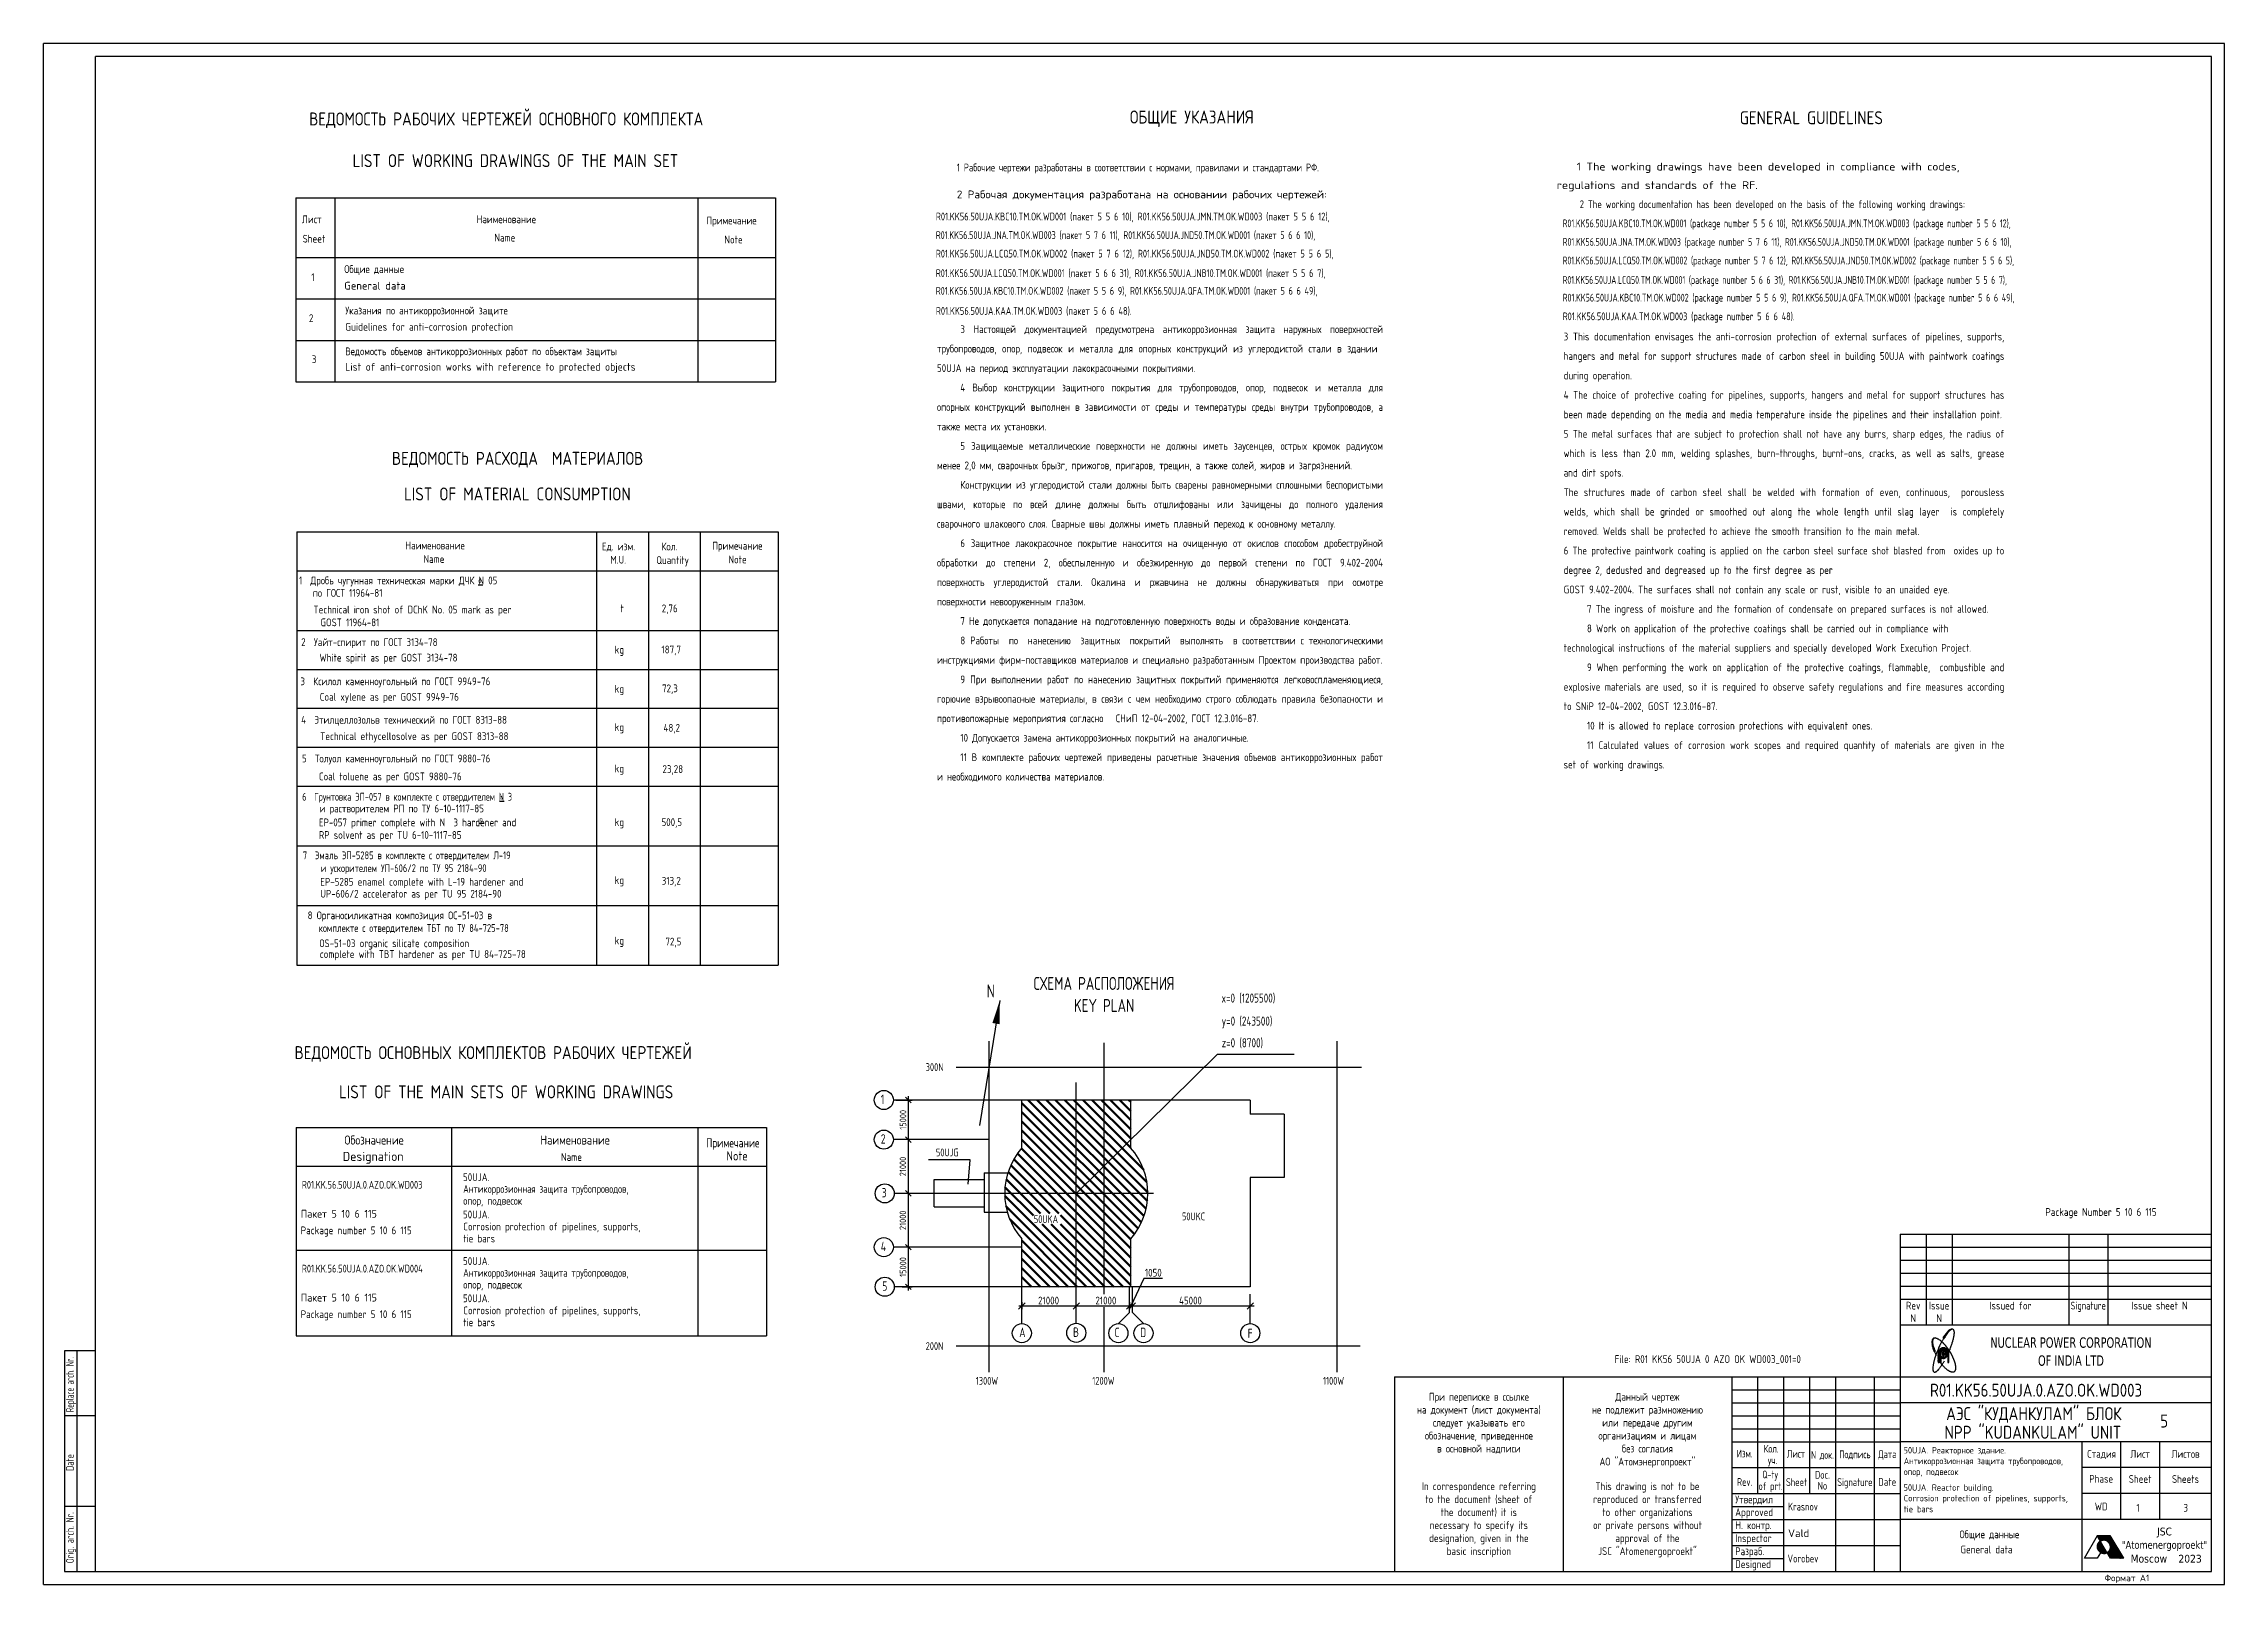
# Model space of a CAD drawing. Header units: millimetres. Extents: x 133356 to 134197, y -259 to 335.
import ezdxf
from ezdxf.enums import TextEntityAlignment as Align

# ---------------------------------------------------------------- set-up
doc = ezdxf.new("R2010")
doc.units = ezdxf.units.MM
doc.header["$LTSCALE"] = 20
doc.header["$MEASUREMENT"] = 0
doc.linetypes.add('CENTER', pattern=[1.49, 1.25, -0.11, 0.02, -0.11])
doc.linetypes.add('HIDDEN', pattern=[0.375, 0.25, -0.125])
for name, color, linetype in [('-3.600 Титул', 7, 'Continuous'), ('POST', 7, 'Continuous'), ('RAMKA', 7, 'Continuous'), ('TEXT1', 1, 'Continuous'), ('TITUL', 7, 'Continuous'), ('YELLOW', 2, 'Continuous'), ('ОСНОВНОЙ', 3, 'Continuous'), ('ТОНКИЙ', 7, 'Continuous')]:
    doc.layers.add(name, color=color, linetype=linetype)
doc.layers.add('Текст', color=7, linetype='Continuous', lineweight=25)
doc.styles.add('Company', font='tahoma.ttf', dxfattribs={"width": 0.8})
doc.styles.add('MONOTXT8', font='MONOTXT8.SHX', dxfattribs={"width": 0.8})
doc.styles.add('ROMANS', font='romans.shx', dxfattribs={"width": 0.8})
doc.styles.add('Romans (Куданкулам)', font='romans.shx', dxfattribs={"width": 0.7})
doc.styles.get("Standard").update_dxf_attribs({"font": 'romans.shx', "width": 0.8})
doc.dimstyles.new('100', dxfattribs={"dimtxt": 3, "dimasz": 2.5, "dimexe": 1.25, "dimexo": 0.625, "dimtad": 1, "dimdec": 0, "dimlfac": 100, "dimtxsty": 'MONOTXT8', "dimblk": 'OBLIQUE', "dimcen": 2.5, "dimclrt": 2, "dimadec": 0, "dimazin": 0, "dimtfac": 1, "dimtdec": 0, "dimtmove": 1, "dimatfit": 3, "dimldrblk": 'OBLIQUE', "dimfxl": 1, "dimarcsym": 0})
doc.dimstyles.new('50', dxfattribs={"dimtxt": 2.5, "dimasz": 2.12, "dimexe": 1.5, "dimexo": 1, "dimgap": 0.75, "dimtad": 1, "dimdec": 0, "dimlfac": 50, "dimzin": 0, "dimdsep": 46, "dimtxsty": 'MONOTXT8', "dimblk1": 'OBLIQUE', "dimblk2": 'OBLIQUE', "dimsah": 1, "dimcen": 8, "dimdle": 1.5, "dimclrt": 2, "dimadec": 0, "dimazin": 0, "dimtfac": 1, "dimtdec": 0, "dimtofl": 0, "dimtmove": 0, "dimatfit": 3, "dimldrblk": 'OBLIQUE', "dimfxl": 1, "dimtolj": 1, "dimtzin": 0, "dimarcsym": 0})
pattern_1 = [(45, (-6.199101, -8.099018), (-0.008838835, 0.008838835), [])]

msp = doc.modelspace()

# ---------------------------------------------------------------- texts
at = {"layer": '-3.600 Титул', "color": 3, "style": 'ROMANS', "width": 0.7}
for s, height, p in [('300N', 3, (133695.693, -61.165)), ('1', 3.64, (133678.382, -73.908)), ('2', 3.64, (133678.382, -89.168)), ('3', 3.64, (133678.722, -109.908)), ('50UKA', 3, (133737.401, -119.801)), ('4', 3.64, (133678.382, -130.648)), ('5', 3.64, (133678.942, -145.908)), ('200N', 3, (133695.693, -168.719)), ('A', 3.64, (133731.783, -163.781)), ('B', 3.64, (133752.525, -163.674)), ('C', 3.64, (133768.527, -163.781)), ('D', 3.64, (133778.44, -163.781)), ('F', 3.64, (133819.883, -164.175)), ('1300W', 3, (133715.014, -182.114)), ('1100W', 3, (133848.916, -182.114))]:
    msp.add_text(s, height=height, dxfattribs=at).set_placement(p)
at = {"layer": '-3.600 Титул', "color": 2, "style": 'ROMANS', "width": 0.7}
for s, p in [('50UJG', (133699.636, -94.063)), ('50UKC', (133794.524, -118.728))]:
    msp.add_text(s, height=3, dxfattribs=at).set_placement(p)
at = {"color": 7, "style": 'ROMANS', "width": 0.7}
for s, p in [('x=0 (1205500)', (133809.77, -34.8)), ('y=0 (243500)', (133809.825, -43.694)), ('z=0 (8700)', (133809.835, -52.052))]:
    msp.add_text(s, height=3.5, dxfattribs=at).set_placement(p)
at = {"color": 2}
for s, height, style, width, p in [('Designation', 3.5, 'ROMANS', 0.917672, (133482.608, -94.626)), ('Обозначение', 3.5, 'ROMANS', 0.8, (133482.967, -87.786)), ('Наименование', 3.5, 'ROMANS', 0.8, (133560.467, -87.786)), ('Примечание', 3.5, 'ROMANS', 0.728939, (133621.338, -89.344)), ('Note', 3.5, 'ROMANS', 0.8, (133622.967, -93.898)), ('Krasnov', 3, 'Romans (Куданкулам)', 0.7, (134034.015, -229.127)), ('Vorobev', 3, 'Romans (Куданкулам)', 0.7, (134034.015, -249.127))]:
    msp.add_text(s, height=height, dxfattribs=dict(at, style=style, width=width)).set_placement(p, align=Align.MIDDLE)
at = {"color": 2, "ltscale": 0.5, "style": 'ROMANS', "width": 0.73}
for s, p in [('R01.KK.56.50UJA.0.AZO.OK.WD003', (133455.123, -106.533)), ('R01.KK.56.50UJA.0.AZO.OK.WD004', (133455.123, -138.874))]:
    msp.add_text(s, height=3, dxfattribs=at).set_placement(p)
at = {"color": 7, "linetype": 'Continuous'}
for s, width, p in [('Replace arch. Nr.', 0.53, (133367.171, -182.078)), ('Date', 0.7, (133367.171, -212.095)), ('Orig. arch. Nr.', 0.6, (133367.171, -241.095))]:
    msp.add_text(s, height=3, rotation=90, dxfattribs=dict(at, width=width)).set_placement(p, align=Align.CENTER)
at = {"color": 3, "style": 'ROMANS', "width": 0.7}
msp.add_text('1200W', height=3, dxfattribs=at).set_placement((133759.949, -182.114))
at = {"color": 1, "width": 0.8}
msp.add_text('R01.KK56.50UJA.0.AZO.OK.WD003', height=5, dxfattribs=at).set_placement((134082.984, -186.741))
at = {"color": 1, "linetype": 'Continuous', "ltscale": 15, "style": 'ROMANS', "width": 0.8}
msp.add_text('5', height=5, dxfattribs=at).set_placement((134171.78, -198.62))
at = {"color": 2, "style": 'ROMANS', "width": 0.8}
for s, p in [('50UJA. Реакторное здание.  ', (134072.827, -208.632)), ('опор, подвесок ', (134072.888, -216.934)), ('50UJA. Reactor building.', (134072.806, -223.005)), ('tie bars', (134072.888, -231.303))]:
    msp.add_text(s, height=2.5, dxfattribs=at).set_placement(p)
at = {"color": 2, "linetype": 'Continuous', "ltscale": 15, "style": 'ROMANS'}
for s, height, width, p in [('Антикоррозионная защита трубопроводов, ', 2.5, 0.7654, (134072.878, -212.757)), ('Corrosion protection of pipelines, supports,', 2.5, 0.8, (134072.904, -227.113)), ('Vald', 3, 0.960599, (134028.251, -240.856))]:
    msp.add_text(s, height=height, dxfattribs=dict(at, width=width)).set_placement(p)
at = {"color": 2, "width": 0.8}
for s, p in [('Общие данные ', (134106.696, -241.309)), ('General data', (134104.797, -247.13))]:
    msp.add_text(s, height=3, dxfattribs=at).set_placement(p, align=Align.CENTER)
msp.add_text('Формат A1', height=2.5).set_placement((134150.272, -257.886))
at = {"color": 3, "insert": (133764.48, -31.676), "char_height": 5, "width": 61.1375, "attachment_point": 5, "line_spacing_factor": 1.021477, "style": 'ROMANS'}
msp.add_mtext('\\W0.7000;СХЕМА РАСПОЛОЖЕНИЯ KEY PLAN', dxfattribs=at)
at = {"layer": 'POST', "color": 2, "style": 'ROMANS'}
for s, width, p in [('Package Number 5 10 6 115 ', 0.8, (134127.522, -117.037)), ('Package number 5 10 6 115', 0.804606, (133454.696, -124.111)), ('Package number 5 10 6 115', 0.804606, (133454.696, -156.451))]:
    msp.add_text(s, height=3, dxfattribs=dict(at, width=width)).set_placement(p)
at = {"layer": 'POST', "color": 2, "ltscale": 0.005, "char_height": 3, "attachment_point": 5, "style": 'ROMANS'}
for s, insert in [('{\\W0.8;21000}', (133743.088, -149.681)), ('{\\W0.8;21000}', (133765.195, -149.681)), ('{\\W0.8;45000}', (133797.814, -149.681))]:
    msp.add_mtext(s, dxfattribs=dict(at, insert=insert))
at = {"layer": 'TEXT1', "color": 3, "style": 'ROMANS', "width": 0.7}
msp.add_text('N', height=5, dxfattribs=at).set_placement((133719.218, -32.826))
at = {"layer": 'TITUL', "color": 2, "style": 'ROMANS'}
for s, width, p in [('Rev', 0.8, (134076.527, -153.127)), ('Issue', 0.8, (134086.527, -153.127)), ('Issued for', 0.8, (134114.027, -153.127)), ('Signature', 0.7, (134144.027, -153.127)), ('Issue sheet N', 0.8, (134171.527, -153.127)), ('N', 0.8, (134076.527, -157.984)), ('N', 0.8, (134086.527, -157.984)), ('на документ (лист документа)', 0.8, (133909.027, -193.262)), ('При переписке в ссылке', 0.8, (133909.027, -188.262)), ('не подлежит размножению', 0.8, (133974.027, -193.262)), ('Данный чертеж', 0.8, (133974.027, -188.262)), ('обозначение, приведенное', 0.8, (133909.027, -203.262)), ('следует указывать его', 0.8, (133909.027, -198.262)), ('организациям и лицам', 0.8, (133974.027, -203.262)), ('или передаче другим', 0.8, (133974.027, -198.262)), ('в основной надписи', 0.8, (133909.027, -208.262)), ('АО "Атомэнергопроект"', 0.8, (133974.027, -213.262)), ('без согласия', 0.8, (133974.027, -208.262)), ('Стадия', 0.8, (134149.194, -210.311)), ('Лист', 0.8, (134164.027, -210.311)), ('Листов', 0.8, (134181.527, -210.311)), ('Phase', 0.8, (134149.027, -219.879)), ('Sheet', 0.8, (134164.027, -219.962)), ('Sheets', 0.8, (134181.527, -219.975)), ('In correspondence referring', 0.8, (133909.027, -222.772)), ('to the document (sheet of', 0.8, (133909.027, -227.772)), ('reproduced or transferred', 0.8, (133974.027, -227.772)), ('This drawing is not to be', 0.8, (133974.027, -222.772)), ('necessary to specify its', 0.8, (133909.027, -237.772)), ('the document) it is', 0.8, (133909.027, -232.772)), ('or private persons without', 0.8, (133974.027, -237.772)), ('to other organizations', 0.8, (133974.027, -232.772)), ('designation, given in the', 0.8, (133909.027, -242.772)), ('approval of the', 0.8, (133974.027, -242.772)), ('basic inscription', 0.8, (133909.027, -247.772)), ('JSC "Atomenergoproekt"', 0.8, (133974.027, -247.772))]:
    msp.add_text(s, height=3, dxfattribs=dict(at, width=width)).set_placement(p, align=Align.CENTER)
at = {"layer": 'TITUL', "color": 1, "lineweight": 70, "style": 'Company', "width": 0.8}
for s, p in [('NUCLEAR POWER CORPORATION', (134137.356, -167.869)), ('OF INDIA LTD', (134137.356, -174.801))]:
    msp.add_text(s, height=4, dxfattribs=at).set_placement(p, align=Align.CENTER)
at = {"layer": 'TITUL', "color": 2, "style": 'ROMANS', "width": 0.8}
msp.add_text('File: R01 KK56 50UJA 0 AZO OK WD003_001=0', height=3, dxfattribs=at).set_placement((133961.4, -173.735))
at = {"layer": 'TITUL', "color": 1, "style": 'ROMANS', "width": 0.8}
for s, p in [('АЭС "КУДАНКУЛАМ" БЛОК ', (134089.25, -195.778)), ('NPP "KUDANKULAM" UNIT', (134088.605, -202.974))]:
    msp.add_text(s, height=5, dxfattribs=at).set_placement(p)
at = {"layer": 'TITUL', "color": 2, "linetype": 'HIDDEN', "style": 'ROMANS'}
for s, width, p in [('Изм.', 0.7, (134011.527, -208.684)), ('Кол. ', 0.7, (134022.503, -206.784)), ('Лист', 0.7, (134031.284, -208.734)), ('N док.', 0.6, (134041.527, -209.419)), ('Подпись', 0.7, (134054.027, -209.2)), ('Дата', 0.7, (134066.527, -209.2)), ('Rev.', 0.7, (134011.527, -219.622)), ('Q-ty', 0.6, (134021.403, -217.167)), (' уч.', 0.7, (134021.527, -211.661)), ('Sheet', 0.7, (134031.527, -219.652)), ('Doc.', 0.7, (134041.527, -216.841)), ('Signature', 0.7, (134054.027, -220.121)), ('Date', 0.8, (134066.527, -219.598)), ('of prt.', 0.6, (134021.527, -221.661)), ('No', 0.7, (134041.527, -221.067))]:
    msp.add_text(s, height=3, dxfattribs=dict(at, width=width)).set_placement(p, align=Align.MIDDLE)
at = {"layer": 'TITUL', "color": 2, "linetype": 'HIDDEN', "style": 'ROMANS', "width": 0.8}
for s, p in [('Утвердил', (134007.883, -227.843)), ('Approved', (134007.883, -232.791)), ('Н. контр.', (134007.883, -237.791)), ('Inspector', (134007.883, -242.791)), ('Designed', (134007.883, -252.791)), ('Разраб.', (134007.883, -247.843))]:
    msp.add_text(s, height=3, dxfattribs=at).set_placement(p)
at = {"layer": 'TITUL', "color": 2, "linetype": 'Continuous', "ltscale": 5, "style": 'ROMANS', "width": 0.8}
msp.add_text('WD', height=3, dxfattribs=at).set_placement((134149.027, -229.095), align=Align.MIDDLE_CENTER)
at = {"layer": 'TITUL', "color": 1, "style": 'Company', "width": 0.9}
msp.add_text('"Atomenergoproekt"', height=3, dxfattribs=at).set_placement((134173.439, -245.368), align=Align.CENTER)
at = {"layer": 'TITUL', "color": 1, "style": 'Company'}
msp.add_text('JSC', height=3, dxfattribs=at).set_placement((134173.439, -240.219), align=Align.CENTER)
msp.add_text('Moscow', height=3, dxfattribs=at).set_placement((134160.374, -250.696))
at = {"layer": 'TITUL', "color": 2, "style": 'ROMANS', "width": 0.8, "flags": 12}
for tag, p in [('1', (134163.221, -229.555)), ('3', (134181.629, -229.555))]:
    msp.add_attdef(tag, text='1', height=3, dxfattribs=at).set_placement(p, align=Align.MIDDLE)
at = {"layer": 'TITUL', "color": 1, "style": 'Company', "flags": 12}
msp.add_attdef('2023', (134178.795, -250.696), '2002', height=3, dxfattribs=at)
at = {"layer": 'YELLOW'}
for s, width, p in [('1 Рабочие чертежи разработаны в соответствии с нормами, правилами и стандартами РФ.', 0.759474, (133707.698, 285.672)), ('1 The working drawings have been developed in compliance with codes, ', 1.051354, (133946.749, 285.99)), ('2 Рабочая документация разработана на основании рабочих чертежей:', 1.008048, (133707.691, 275.28)), ('  regulations and standards of the RF.', 1.05834, (133934.857, 278.866)), ('2 The working documentation has been developed on the basis of the following working drawings:', 0.763124, (133947.923, 271.477)), ('1', 0.8, (133458.755, 243.345)), ('Общие данные', 0.8, (133471.49, 246.48)), ('General data', 0.944842, (133471.49, 240.08)), ('Указания по антикоррозионной защите', 0.8, (133471.854, 230.497)), ('Guidelines for anti-corrosion protection', 0.833502, (133471.854, 224.247)), ('Ведомость объемов антикоррозионных работ по объектам защиты', 0.8, (133471.861, 214.774)), ('List of anti-corrosion works with reference to protected objects', 0.877568, (133471.861, 208.813)), ('Ед. изм.', 0.8, (133570.811, 139.559)), ('M.U.', 0.8, (133574.091, 134.435)), ('Quantity', 0.8, (133591.799, 134.291)), ('Кол.', 0.8, (133593.805, 139.546)), ('  kg', 0.8, (133572.531, 99.758)), ('3  Ксилол каменноугольный по ГОСТ 9949-76', 0.8, (133454.553, 87.551)), ('Coal xylene as per GOST 9949-76', 0.8, (133462.022, 81.574)), ('  kg', 0.8, (133572.531, 84.653)), ('4  Этилцеллозольв технический по ГОСТ 8313-88', 0.8, (133454.863, 72.717)), ('Technical ethycellosolve as per GOST 8313-88', 0.8, (133462.205, 66.402)), ('  kg', 0.8, (133572.531, 69.919)), ('5  Толуол каменноугольный по ГОСТ 9880-76', 0.8, (133455.137, 57.821)), (' Coal toluene as per GOST 9880-76', 0.8, (133460.083, 50.898)), ('  kg', 0.8, (133572.531, 53.928)), ('  kg', 0.8, (133572.531, 33.279)), ('  kg', 0.8, (133572.531, 10.909)), ('  kg', 0.8, (133572.531, -12.417))]:
    msp.add_text(s, height=3, dxfattribs=dict(at, width=width)).set_placement(p)
at = {"layer": 'YELLOW', "color": 2}
for s, width, p in [(' 2', 0.8, (133456.261, 227.558)), ('3', 0.8, (133458.975, 211.717)), ('23,28', 0.8, (133594.207, 53.725)), ('8 Органосиликатная композиция ОС-51-03 в', 0.8, (133457.368, -2.667)), (' комплекте с отвердителем ТБТ по ТУ 84-725-78', 0.759458, (133460.104, -7.56)), ('ОS-51-03 organic silicate composition ', 0.8, (133461.9, -13.443)), ('complete with TBT hardener as per TU 84-725-78', 0.8, (133462.043, -17.599))]:
    msp.add_text(s, height=3, dxfattribs=dict(at, width=width)).set_placement(p)
at = {"layer": 'YELLOW', "style": 'ROMANS'}
for s, width, p in [('50UJA.  ', 0.8, (133517.278, -103.605)), ('Антикоррозионная защита трубопроводов, ', 0.7654, (133517.33, -108.138)), ('опор, подвесок ', 0.8, (133517.339, -112.723)), ('50UJA. ', 0.8, (133517.258, -117.978)), ('tie bars', 0.8, (133517.339, -127.229)), ('Corrosion protection of pipelines, supports,', 0.8, (133517.356, -122.63)), ('50UJA.  ', 0.8, (133517.278, -135.945)), ('опор, подвесок ', 0.8, (133517.339, -145.063)), ('Антикоррозионная защита трубопроводов, ', 0.7654, (133517.33, -140.479)), ('50UJA. ', 0.8, (133517.258, -150.318)), ('tie bars', 0.8, (133517.339, -159.569)), ('Corrosion protection of pipelines, supports,', 0.8, (133517.356, -154.97))]:
    msp.add_text(s, height=3, dxfattribs=dict(at, width=width)).set_placement(p)
at = {"layer": 'YELLOW', "color": 2, "style": 'ROMANS'}
for s, width, p in [('Name', 0.8, (133555.055, -95.841)), ('Пакет 5 10 6 115', 0.890637, (133454.71, -117.709)), ('Пакет 5 10 6 115', 0.890637, (133454.71, -150.049))]:
    msp.add_text(s, height=3, dxfattribs=dict(at, width=width)).set_placement(p)
at = {"layer": 'YELLOW', "char_height": 3, "attachment_point": 1, "style": 'ROMANS'}
for s, insert, width in [('\\pxi3,r6.3546qjsm1.5;\\P\\pi0,r0ql;\\P\\pi3qj;3 Настоящей документацией предусмотрена антикоррозионная защита наружных поверхностей трубопроводов, опор, подвесок и металла для опорных конструкций из углеродистой стали в здании  50UJA на период эксплуатации лакокрасочными покрытиями.\\P4 Выбор конструкции защитного покрытия для трубопроводов, опор, подвесок и металла для опорных конструкций выполнен в зависимости от среды и температуры среды внутри трубопроводов, а также места их установки.   \\P{\\C2;5 Защищаемые металлические поверхности не должны иметь заусенцев, острых кромок }радиусом менее 2,0 мм, сварочных брызг, прижогов, пригаров, трещин, а также солей, жиров и загрязнений. \\PКонструкции из углеродистой стали должны быть сварены равномерными сплошными беспористыми швами, которые по всей длине должны быть отшлифованы или зачищены до полного удаления сварочного шлакового слоя. Сварные швы должны иметь плавный переход к основному металлу. \\P6 Защитное лакокрасочное покрытие наносится на очищенную от окислов способом дробеструйной обработки до степени 2, обеспыленную и обезжиренную до первой степени по ГОСТ 9.402-2004 поверхность углеродистой стали.{\\C6; }Окалина и ржавчина не должны обнаруживаться при осмотре поверхности невооруженным глазом. \\P7 Не допускается попадание на подготовленную поверхность воды и образование конденсата.  \\P8 Работы  по  нанесению  защитных  покрытий  выполнять  в соответствии с технологическими инструкциями фирм-поставщиков материалов и специально разработанным Проектом производства работ.   \\P9 При выполнении работ по нанесению защитных покрытий применяются легковоспламеняющиеся, горючие взрывоопасные материалы, в связи с чем необходимо строго соблюдать правила безопасности и  противопожарные мероприятия согласн{\\C2;о   СНиП 12-04-2002, ГОСТ 12.3.016-87. \\P10 Допускается замена антикоррозионных покрытий на аналогичные. \\P}11 В комплекте рабочих чертежей приведены расчетные значения объемов антикоррозионных работ и необходимого количества материалов.   ', (133700.059, 241.327), 186.35121), ('\\pxsm1.5,qj;{\\W0.78;\\P\\pi3;}3 This documentation envisages the anti-corrosion protection of external surfaces of pipelines, supports,{\\C6; \\C2;hangers\\C6; }and metal for support structures made of carbon steel in building 50UJA with paintwork coatings during operation. \\P4 The choice of protective coating for pipelines, supports, {\\C2;hangers} and metal for support structures has been made depending on the media and media temperature inside the pipelines and their installation point.       {\\C2;\\P}5 The metal surfaces that are subject to protection shall not have any burrs, sharp edges, the radius of which is less than 2.0 mm, welding splashes, burn-throughs, burnt-ons, cracks, as well as salts, grease and dirt spots. \\PThe structures made of carbon steel shall be welded with formation of even, continuous,  porousless welds, which shall be grinded or smoothed out along the whole length until slag layer  is completely removed. Welds shall be protected to achieve the smooth transition to the main metal. \\P6 The protective paintwork coating is applied on the carbon steel surface shot blasted from  oxides up to degree 2, dedusted and degreased up to the first degree as per \\P\\pi0,q*;GOST 9.402-2004. The surfaces shall not contain any scale or rust, visible to an unaided eye.\\P\\pi3,qj;7 The ingress of moisture and the formation of condensate on prepared surfaces is not allowed. \\P\\pq*;8 Work on application of the protective coatings shall be carried out in compliance with  technological instructions of the material suppliers and special{\\C2;ly developed W}ork Execution Project.   \\P\\pqj;9 When performing the work on application of the protective coatings, flammable,  combustible and explosive materials are used, so it is required to observe safety regulations and fire measures according to SNiP 12-04-2002, GOST 12.3.016-87. \\P{\\C2;10 It is allowed to replace corrosion protections with equivalent ones. \\P}11 Calculated values of corrosion work scopes and required quantity of materials are given in the set of working drawings. {\\C2;\\P\\P} ', (133941.717, 230.983), 184.11478)]:
    msp.add_mtext(s, dxfattribs=dict(at, insert=insert, width=width))
at = {"layer": 'Текст', "color": 3, "width": 0.8}
for s, p in [('ВЕДОМОСТЬ РАБОЧИХ ЧЕРТЕЖЕЙ ОСНОВНОГО КОМПЛЕКТА', (133457.935, 303.359)), ('ОБЩИЕ УКАЗАНИЯ', (133774.451, 304.105)), ('GENERAL GUIDELINES', (134009.616, 303.835)), ('LIST OF WORKING DRAWINGS OF THE MAIN SET', (133474.691, 287.288)), ('ВЕДОМОСТЬ РАСХОДА  МАТЕРИАЛОВ', (133489.833, 172.514)), ('LIST OF MATERIAL CONSUMPTION', (133494.514, 158.779))]:
    msp.add_text(s, height=5, dxfattribs=at).set_placement(p)
at = {"layer": 'Текст', "color": 2}
for s, width, p in [('R01.KK56.50UJA.KBC10.TM.OK.WD001 (пакет 5 5 6 10), R01.KK56.50UJA.JMN.TM.OK.WD003 (пакет 5 5 6 12),', 0.7, (133699.616, 266.75)), ('Лист', 0.8, (133455.166, 265.672)), ('Sheet', 0.8, (133455.406, 258.196)), ('Наименование', 0.8, (133522.485, 265.672)), ('Name', 0.8, (133529.366, 258.604)), ('Примечание', 0.8, (133611.129, 265.194)), ('Note', 0.8, (133618.053, 257.878)), ('R01.KK56.50UJA.JNA.TM.OK.WD003 (пакет 5 7 6 11), R01.KK56.50UJA.JND50.TM.OK.WD001 (пакет 5 6 6 10),', 0.705, (133699.616, 259.595)), ('R01.KK56.50UJA.KBC10.TM.OK.WD001 (package number 5 5 6 10), R01.KK56.50UJA.JMN.TM.OK.WD003 (package number 5 5 6 12),', 0.59, (133941.358, 264.12)), ('R01.KK56.50UJA.LCQ50.TM.OK.WD002 (пакет 5 7 6 12), R01.KK56.50UJA.JND50.TM.OK.WD002 (пакет 5 5 6 5),', 0.695, (133699.616, 252.439)), ('R01.KK56.50UJA.LCQ50.TM.OK.WD002 (package number 5 7 6 12), R01.KK56.50UJA.JND50.TM.OK.WD002 (package number 5 5 6 5),', 0.586, (133941.358, 249.809)), ('R01.KK56.50UJA.JNA.TM.OK.WD003 (package number 5 7 6 11), R01.KK56.50UJA.JND50.TM.OK.WD001 (package number 5 6 6 10),', 0.592, (133941.358, 256.965)), ('R01.KK56.50UJA.LCQ50.TM.OK.WD001 (пакет 5 6 6 31), R01.KK56.50UJA.JNB10.TM.OK.WD001 (пакет 5 5 6 7),', 0.687, (133699.616, 244.926)), ('R01.KK56.50UJA.LCQ50.TM.OK.WD001 (package number 5 6 6 31), R01.KK56.50UJA.JNB10.TM.OK.WD001 (package number 5 5 6 7),', 0.581, (133941.358, 242.296)), ('R01.KK56.50UJA.KBC10.TM.OK.WD002 (пакет 5 5 6 9), R01.KK56.50UJA.QFA.TM.OK.WD001 (пакет 5 6 6 49),', 0.709, (133699.616, 238.097)), ('R01.KK56.50UJA.KBC10.TM.OK.WD002 (package number 5 5 6 9), R01.KK56.50UJA.QFA.TM.OK.WD001 (package number 5 6 6 49),', 0.596, (133941.358, 235.467)), ('R01.KK56.50UJA.KAA.TM.OK.WD003 (пакет 5 6 6 48).', 0.75, (133699.616, 230.346)), ('R01.KK56.50UJA.KAA.TM.OK.WD003 (package number 5 6 6 48).', 0.64, (133941.358, 228.269)), ('Наименование', 0.8, (133495.023, 139.91)), ('Name', 0.8, (133502.037, 134.714)), ('Примечание', 0.8, (133613.384, 139.834)), ('Note', 0.8, (133619.64, 134.523)), (' 1  Дробь чугунная техническая марки ДЧК N 05', 0.8, (133452.401, 126.455)), ('   по ГОСТ 11964-81', 0.8, (133454.568, 121.633)), ('   Technical iron shot of DChK No. 05 mark as per', 0.8, (133454.84, 115.216)), ('t', 0.8, (133578.005, 115.688)), ('2,76', 0.8, (133593.917, 115.683)), ('GOST 11964-81', 0.8, (133462.316, 110.283)), ('2  Уайт-спирит по ГОСТ 3134-78', 0.8, (133454.861, 102.677)), ('187,7', 0.8, (133593.808, 99.802)), ('White spirit as per GOST 3134-78', 0.8, (133461.915, 96.677)), ('72,3', 0.8, (133594.029, 84.852)), ('48,2', 0.8, (133594.606, 69.638)), ('6  Грунтовка ЭП-057 в комплекте с отвердителем N 3  ', 0.740047, (133455.238, 43.056)), ('EP-057 primer complete with N  3 hardener and  ', 0.8, (133461.683, 33.173)), ('и растворителем РП по ТУ 6-10-1117-85', 0.8, (133461.967, 38.533)), ('500,5', 0.8, (133593.813, 33.252)), ('RP solvent as per TU 6-10-1117-85', 0.8, (133461.683, 28.315)), ('7  Эмаль ЭП-5285 в комплекте с отвердителем Л-19', 0.755472, (133455.493, 20.47)), ('и ускорителем УП-606/2 по ТУ 95 2184-90', 0.755472, (133462.45, 15.525)), ('EP-5285 enamel complete with L-19 hardener and', 0.8, (133462.23, 10.268)), ('UP-606/2 accelerator as per TU 95 2184-90', 0.8, (133462.23, 5.667)), ('313,2', 0.8, (133593.909, 10.66)), ('72,5', 0.8, (133595.314, -12.777))]:
    msp.add_text(s, height=3, dxfattribs=dict(at, width=width)).set_placement(p)
at = {"layer": 'Текст', "color": 2, "style": 'ROMANS', "width": 0.65}
for p in [(133523.224, 126.952), (133531.441, 43.495), (133523.74, 34.97)]:
    msp.add_text('о', height=2, dxfattribs=at).set_placement(p)
at = {"layer": 'Текст', "color": 3, "style": 'ROMANS', "width": 0.8}
for s, p in [('ВЕДОМОСТЬ ОСНОВНЫХ КОМПЛЕКТОВ РАБОЧИХ ЧЕРТЕЖЕЙ', (133452.302, -56.605)), ('LIST OF THE MAIN SETS OF WORKING DRAWINGS', (133469.445, -71.724))]:
    msp.add_text(s, height=5, dxfattribs=at).set_placement(p)

# ---------------------------------------------------------------- blocks, each defined once
blk = doc.blocks.new('Logo_Ind')
at = {"layer": 'RAMKA', "color": 254, "linetype": 'Continuous'}
for p, q in [((0.04, 11.96), (0.03, 11.47)), ((0.03, 11.62), (0.34, 11.93)), ((0.03, 11.53), (0.33, 11.84)), ((0.03, 11.45), (0.33, 11.74)), ((0.03, 11.47), (0.06, 11.03)), ((0.04, 11.89), (0.36, 12.22)), ((0.09, 12.19), (0.04, 11.96)), ((0.04, 11.8), (0.35, 12.12)), ((0.04, 11.71), (0.34, 12.02)), ((0.04, 11.36), (0.33, 11.65)), ((0.05, 11.99), (0.37, 12.32)), ((0.05, 11.28), (0.33, 11.57)), ((0.05, 11.2), (0.33, 11.48)), ((0.06, 11.12), (0.34, 11.4)), ((0.06, 11.03), (0.35, 11.32)), ((0.06, 11.03), (0.1, 10.63)), ((0.07, 12.1), (0.39, 12.42)), ((0.07, 10.95), (0.36, 11.24)), ((0.08, 10.87), (0.37, 11.16)), ((0.16, 12.45), (0.09, 12.19)), ((0.09, 10.79), (0.38, 11.09)), ((0.1, 12.22), (0.4, 12.53)), ((0.1, 10.71), (0.4, 11.01)), ((0.1, 10.63), (0.41, 10.94)), ((0.1, 10.63), (0.16, 10.24)), ((0.11, 10.55), (0.43, 10.87)), ((0.13, 12.34), (0.42, 12.63)), ((0.13, 10.48), (0.44, 10.79)), ((0.14, 10.4), (0.46, 10.72)), ((0.15, 10.32), (0.47, 10.65)), ((0.16, 12.46), (0.5, 12.8)), ((0.27, 12.7), (0.16, 12.45)), ((0.16, 10.25), (0.49, 10.57)), ((0.16, 10.24), (0.26, 9.77)), ((0.17, 10.17), (0.5, 10.5)), ((0.19, 10.1), (0.52, 10.43)), ((0.2, 10.03), (0.53, 10.35)), ((0.22, 9.95), (0.55, 10.28)), ((0.23, 9.88), (0.57, 10.21)), ((0.24, 12.63), (0.63, 13.02)), ((0.25, 9.8), (0.59, 10.14)), ((0.26, 9.77), (0.37, 9.29)), ((0.41, 12.97), (0.27, 12.7)), ((0.27, 9.73), (0.61, 10.08)), ((0.28, 9.66), (0.63, 10.01)), ((0.3, 9.59), (0.65, 9.94)), ((0.32, 12.8), (0.71, 13.19)), ((0.32, 9.52), (0.68, 9.88)), ((0.33, 11.75), (0.35, 12.06)), ((0.33, 11.45), (0.33, 11.75)), ((0.38, 11.11), (0.33, 11.45)), ((0.33, 9.45), (0.7, 9.81)), ((0.35, 12.06), (0.38, 12.36)), ((0.35, 9.37), (0.72, 9.75)), ((0.37, 9.3), (0.75, 9.68)), ((0.37, 9.29), (0.51, 8.88)), ((0.38, 12.36), (0.43, 12.67)), ((0.46, 10.7), (0.38, 11.11)), ((0.39, 9.24), (0.77, 9.62)), ((0.6, 13.16), (0.41, 12.97)), ((0.41, 9.17), (0.79, 9.55)), ((0.43, 12.67), (0.56, 12.91)), ((0.43, 9.1), (0.82, 9.49)), ((0.45, 9.04), (0.84, 9.42)), ((0.53, 10.35), (0.46, 10.7)), ((0.48, 8.97), (0.86, 9.36)), ((0.5, 8.9), (0.89, 9.29)), ((0.51, 8.88), (0.62, 8.58)), ((0.52, 8.84), (0.91, 9.23)), ((0.63, 10), (0.53, 10.35)), ((0.55, 8.77), (0.94, 9.16)), ((0.56, 12.91), (0.66, 13.07)), ((0.57, 8.71), (0.96, 9.1)), ((0.59, 8.65), (0.99, 9.04)), ((0.86, 13.22), (0.6, 13.16)), ((0.62, 8.58), (1.02, 8.98)), ((0.62, 8.58), (0.72, 8.26)), ((0.76, 9.66), (0.63, 10)), ((0.64, 8.51), (1.04, 8.92)), ((0.66, 13.07), (0.86, 13.17)), ((0.66, 8.45), (1.07, 8.86)), ((0.68, 8.38), (1.09, 8.79)), ((0.7, 13.09), (0.83, 13.22)), ((0.7, 8.31), (1.12, 8.73)), ((0.72, 8.25), (1.14, 8.66)), ((0.75, 8.18), (1.17, 8.6)), ((0.85, 9.4), (0.76, 9.66)), ((0.78, 8.12), (1.19, 8.54)), ((0.81, 8.06), (1.22, 8.47)), ((0.82, 13.2), (1.03, 13.24)), ((0.95, 9.12), (0.85, 9.4)), ((0.86, 13.17), (1.21, 13.26)), ((1.21, 13.26), (0.86, 13.22)), ((0.88, 13.17), (0.93, 13.23)), ((1.05, 8.91), (0.95, 9.12)), ((1, 13.2), (1.03, 13.24)), ((1.03, 13.24), (1.24, 13.25)), ((1.14, 8.67), (1.05, 8.91)), ((1.11, 13.24), (1.12, 13.24)), ((1.23, 8.45), (1.14, 8.67)), ((1.27, 8.35), (1.23, 8.45)), ((1.24, 13.25), (1.41, 13.23)), ((1.41, 13.23), (1.6, 13.21)), ((1.6, 13.21), (1.77, 13.16)), ((1.77, 13.16), (1.92, 13.1)), ((1.92, 13.1), (2.08, 13.04)), ((2.08, 13.04), (2.21, 12.97)), ((2.25, 8.58), (2.13, 8.31)), ((2.21, 12.97), (2.37, 12.89)), ((2.35, 8.83), (2.25, 8.58)), ((2.5, 9.17), (2.35, 8.83)), ((2.37, 12.89), (2.53, 12.79)), ((2.46, 7.77), (4.12, 9.43)), ((2.5, 7.9), (4, 9.4)), ((2.6, 9.39), (2.5, 9.17)), ((2.53, 12.79), (2.71, 12.69)), ((2.55, 8.04), (3.88, 9.36)), ((2.7, 9.64), (2.6, 9.39)), ((2.62, 8.19), (3.74, 9.31)), ((2.87, 10.02), (2.7, 9.64)), ((2.71, 12.69), (2.88, 12.57)), ((2.71, 8.38), (3.57, 9.23)), ((2.74, 8.41), (2.72, 8.39)), ((2.75, 8.44), (2.74, 8.41)), ((2.77, 8.47), (2.75, 8.44)), ((2.79, 8.5), (2.77, 8.47)), ((2.81, 8.52), (2.79, 8.5)), ((2.82, 8.55), (2.81, 8.52)), ((2.84, 8.58), (2.82, 8.55)), ((2.86, 8.6), (2.84, 8.58)), ((2.88, 8.63), (2.86, 8.6)), ((2.95, 10.19), (2.87, 10.02)), ((2.88, 12.57), (3.05, 12.46)), ((2.9, 8.66), (2.88, 8.63)), ((2.89, 8.64), (3.31, 9.07)), ((2.92, 8.68), (2.9, 8.66)), ((2.94, 8.71), (2.92, 8.68)), ((2.96, 8.73), (2.94, 8.71)), ((3.05, 10.42), (2.95, 10.19)), ((2.98, 8.75), (2.96, 8.73)), ((3, 8.78), (2.98, 8.75)), ((3.02, 8.8), (3, 8.78)), ((3.05, 8.83), (3.02, 8.8)), ((3.05, 12.46), (3.19, 12.36)), ((3.19, 10.69), (3.05, 10.42)), ((3.07, 8.85), (3.05, 8.83)), ((3.09, 8.87), (3.07, 8.85)), ((3.08, 7.33), (4.47, 8.72)), ((3.11, 8.89), (3.09, 8.87)), ((3.1, 7.44), (4.38, 8.72)), ((3.14, 8.91), (3.11, 8.89)), ((3.13, 7.56), (4.29, 8.71)), ((3.13, 8.4), (3.15, 8.43)), ((3.16, 8.94), (3.14, 8.91)), ((3.15, 8.43), (3.17, 8.45)), ((3.18, 8.96), (3.16, 8.94)), ((3.17, 7.68), (4.18, 8.69)), ((3.17, 8.45), (3.19, 8.48)), ((3.21, 8.98), (3.18, 8.96)), ((3.19, 12.36), (3.32, 12.26)), ((3.26, 10.83), (3.19, 10.69)), ((3.19, 8.48), (3.21, 8.5)), ((3.23, 9), (3.21, 8.98)), ((3.21, 8.5), (3.23, 8.52)), ((3.25, 9.02), (3.23, 9)), ((3.23, 7.83), (4.05, 8.65)), ((3.23, 8.52), (3.25, 8.55)), ((3.28, 9.04), (3.25, 9.02)), ((3.25, 8.55), (3.27, 8.57)), ((3.33, 10.98), (3.26, 10.83)), ((3.27, 8.57), (3.3, 8.59)), ((3.3, 9.06), (3.28, 9.04)), ((3.33, 9.08), (3.3, 9.06)), ((3.3, 8.59), (3.32, 8.61)), ((3.32, 12.26), (3.44, 12.16)), ((3.32, 8.61), (3.34, 8.64)), ((3.43, 11.17), (3.33, 10.98)), ((3.35, 9.09), (3.33, 9.08)), ((3.33, 8.02), (3.89, 8.58)), ((3.34, 8.64), (3.36, 8.66)), ((3.38, 9.11), (3.35, 9.09)), ((3.36, 8.66), (3.39, 8.68)), ((3.4, 9.13), (3.38, 9.11)), ((3.39, 8.68), (3.41, 8.7)), ((3.43, 9.15), (3.4, 9.13)), ((3.41, 8.7), (3.44, 8.72)), ((3.55, 11.42), (3.43, 11.17)), ((3.45, 9.16), (3.43, 9.15)), ((3.44, 12.16), (3.54, 12.07)), ((3.44, 8.72), (3.46, 8.74)), ((3.48, 9.18), (3.45, 9.16)), ((3.46, 8.74), (3.48, 8.76)), ((3.51, 9.19), (3.48, 9.18)), ((3.48, 8.76), (3.51, 8.78)), ((3.53, 9.21), (3.51, 9.19)), ((3.51, 8.78), (3.53, 8.79)), ((3.56, 9.23), (3.53, 9.21)), ((3.53, 8.79), (3.56, 8.81)), ((3.54, 12.07), (3.64, 11.98)), ((3.63, 11.56), (3.55, 11.42)), ((3.59, 9.24), (3.56, 9.23)), ((3.56, 8.81), (3.58, 8.83)), ((3.58, 8.83), (3.61, 8.84)), ((3.61, 9.25), (3.59, 9.24)), ((3.64, 9.27), (3.61, 9.25)), ((3.61, 8.84), (3.64, 8.86)), ((3.73, 11.76), (3.63, 11.56)), ((3.63, 8.4), (3.65, 8.41)), ((3.64, 11.98), (3.74, 11.89)), ((3.67, 9.28), (3.64, 9.27)), ((3.64, 8.86), (3.66, 8.88)), ((3.65, 8.87), (4.22, 9.44)), ((3.65, 8.41), (3.67, 8.43)), ((3.66, 8.88), (3.69, 8.89)), ((3.7, 9.29), (3.67, 9.28)), ((3.67, 8.43), (3.69, 8.44)), ((3.69, 8.89), (3.72, 8.91)), ((3.69, 8.44), (3.71, 8.46)), ((3.72, 9.31), (3.7, 9.29)), ((3.71, 8.46), (3.73, 8.47)), ((3.75, 9.32), (3.72, 9.31)), ((3.72, 8.91), (3.74, 8.92)), ((3.85, 11.99), (3.73, 11.76)), ((3.73, 8.47), (3.75, 8.49)), ((3.74, 11.89), (3.85, 11.79)), ((3.74, 8.92), (3.77, 8.93)), ((3.78, 9.33), (3.75, 9.32)), ((3.75, 8.49), (3.77, 8.5)), ((3.77, 8.93), (3.8, 8.95)), ((3.77, 8.5), (3.79, 8.52)), ((3.81, 9.34), (3.78, 9.33)), ((3.79, 8.52), (3.81, 8.53)), ((3.8, 8.95), (3.83, 8.96)), ((3.84, 9.35), (3.81, 9.34)), ((3.81, 8.53), (3.83, 8.54)), ((3.83, 8.96), (4.32, 9.45)), ((3.83, 8.96), (3.85, 8.97)), ((3.83, 8.54), (3.85, 8.56)), ((3.87, 9.36), (3.84, 9.35)), ((4.02, 12.27), (3.85, 11.99)), ((3.85, 11.79), (3.93, 11.71)), ((3.85, 8.97), (3.88, 8.98)), ((3.85, 8.56), (3.87, 8.57)), ((3.9, 9.37), (3.87, 9.36)), ((3.87, 8.57), (3.89, 8.58)), ((3.88, 8.98), (3.91, 8.99)), ((3.89, 8.58), (3.91, 8.59)), ((3.92, 9.38), (3.9, 9.37)), ((3.91, 8.99), (3.94, 9)), ((3.91, 8.59), (3.93, 8.6)), ((3.95, 9.39), (3.92, 9.38)), ((3.93, 11.71), (4.04, 11.61)), ((3.93, 8.6), (3.95, 8.61)), ((3.94, 9), (3.97, 9.01)), ((3.98, 9.4), (3.95, 9.39)), ((3.95, 8.61), (3.98, 8.62)), ((3.97, 9.01), (4.41, 9.46)), ((3.97, 9.01), (4, 9.02)), ((4.01, 9.4), (3.98, 9.4)), ((3.98, 8.14), (4.56, 8.72)), ((3.98, 8.62), (4, 8.63)), ((4, 9.02), (4.03, 9.03)), ((4, 8.63), (4.02, 8.64)), ((4.04, 9.41), (4.01, 9.4)), ((4.16, 12.51), (4.02, 12.27)), ((4.02, 8.64), (4.04, 8.65)), ((4.03, 9.03), (4.06, 9.04)), ((4.04, 11.61), (4.12, 11.53)), ((4.07, 9.42), (4.04, 9.41)), ((4.04, 8.65), (4.06, 8.66)), ((4.06, 9.04), (4.09, 9.05)), ((4.06, 8.66), (4.09, 8.67)), ((4.1, 9.42), (4.07, 9.42)), ((4.09, 9.05), (4.5, 9.45)), ((4.09, 9.05), (4.11, 9.05)), ((4.09, 8.67), (4.11, 8.67)), ((4.13, 9.43), (4.1, 9.42)), ((4.11, 9.05), (4.14, 9.06)), ((4.11, 8.67), (4.13, 8.68)), ((4.12, 11.53), (4.21, 11.45)), ((4.16, 9.43), (4.13, 9.43)), ((4.13, 8.68), (4.15, 8.69)), ((4.14, 9.06), (4.17, 9.06)), ((4.15, 8.22), (4.63, 8.71)), ((4.15, 8.69), (4.18, 8.69)), ((4.28, 12.72), (4.16, 12.51)), ((4.19, 9.44), (4.16, 9.43)), ((4.17, 9.06), (4.21, 9.07)), ((4.18, 8.69), (4.2, 8.7)), ((4.22, 9.44), (4.19, 9.44)), ((4.2, 9.07), (4.58, 9.45)), ((4.2, 8.7), (4.22, 8.7)), ((4.21, 11.45), (4.3, 11.35)), ((4.21, 9.07), (4.24, 9.07)), ((4.25, 9.45), (4.22, 9.44)), ((4.22, 8.7), (4.25, 8.71)), ((4.24, 9.07), (4.27, 9.08)), ((4.29, 9.45), (4.25, 9.45)), ((4.25, 8.71), (4.27, 8.71)), ((4.27, 9.08), (4.3, 9.08)), ((4.27, 8.71), (4.29, 8.71)), ((4.41, 12.94), (4.28, 12.72)), ((4.28, 8.26), (4.71, 8.69)), ((4.32, 9.45), (4.29, 9.45)), ((4.29, 8.71), (4.32, 8.72)), ((4.3, 11.35), (4.39, 11.26)), ((4.3, 9.08), (4.66, 9.44)), ((4.3, 9.08), (4.33, 9.08)), ((4.35, 9.45), (4.32, 9.45)), ((4.32, 8.72), (4.34, 8.72)), ((4.33, 9.08), (4.36, 9.08)), ((4.34, 8.72), (4.37, 8.72)), ((4.38, 9.45), (4.35, 9.45)), ((4.36, 13.39), (6, 15.02)), ((4.47, 13.64), (4.36, 13.47)), ((4.36, 13.47), (4.36, 13.32)), ((4.36, 13.32), (4.41, 13.19)), ((4.36, 9.08), (4.39, 9.08)), ((4.37, 13.49), (6.27, 15.38)), ((4.37, 13.3), (5.75, 14.69)), ((4.37, 8.72), (4.39, 8.72)), ((4.41, 9.46), (4.38, 9.45)), ((4.38, 8.27), (4.78, 8.67)), ((4.39, 13.24), (5.55, 14.4)), ((4.39, 11.26), (4.51, 11.14)), ((4.39, 9.08), (4.74, 9.43)), ((4.39, 9.08), (4.42, 9.08)), ((4.39, 8.72), (4.41, 8.72)), ((4.41, 13.19), (4.53, 13.1)), ((4.54, 13.16), (4.41, 12.94)), ((4.44, 9.46), (4.41, 9.46)), ((4.41, 8.72), (4.44, 8.72)), ((4.42, 13.18), (5.44, 14.2)), ((4.42, 9.08), (4.45, 9.08)), ((4.42, 9.08), (4.42, 9.08)), ((4.44, 9.46), (4.44, 9.46)), ((4.47, 9.46), (4.44, 9.46)), ((4.44, 8.72), (4.46, 8.72)), ((4.44, 8.72), (4.44, 8.72)), ((4.45, 9.08), (4.48, 9.08)), ((4.46, 8.72), (4.49, 8.72)), ((4.47, 13.14), (5.29, 13.96)), ((4.61, 13.86), (4.47, 13.64)), ((4.5, 9.45), (4.47, 9.46)), ((4.47, 8.27), (4.84, 8.65)), ((4.48, 9.08), (4.81, 9.42)), ((4.48, 9.08), (4.51, 9.08)), ((4.49, 8.72), (4.51, 8.72)), ((4.53, 9.45), (4.5, 9.45)), ((4.51, 11.14), (4.61, 11.04)), ((4.51, 9.08), (4.54, 9.08)), ((4.51, 8.72), (4.54, 8.72)), ((4.52, 13.72), (6.61, 15.81)), ((4.53, 13.11), (5.19, 13.77)), ((4.53, 13.1), (4.68, 13.07)), ((4.57, 9.45), (4.53, 9.45)), ((4.54, 9.08), (4.58, 9.08)), ((4.54, 8.72), (4.56, 8.72)), ((4.55, 8.27), (4.9, 8.62)), ((4.56, 9.08), (4.89, 9.4)), ((4.56, 8.72), (4.58, 8.71)), ((4.6, 9.45), (4.57, 9.45)), ((4.58, 9.08), (4.61, 9.07)), ((4.58, 8.71), (4.61, 8.71)), ((4.6, 13.09), (5.08, 13.57)), ((4.63, 9.45), (4.6, 9.45)), ((4.85, 14.17), (4.61, 13.86)), ((4.61, 11.04), (4.69, 10.94)), ((4.61, 9.07), (4.64, 9.07)), ((4.61, 8.71), (4.63, 8.71)), ((4.62, 8.25), (4.96, 8.59)), ((4.66, 9.44), (4.63, 9.45)), ((4.63, 8.71), (4.65, 8.7)), ((4.64, 9.07), (4.95, 9.38)), ((4.64, 9.07), (4.67, 9.06)), ((4.65, 8.7), (4.68, 8.7)), ((4.69, 9.44), (4.66, 9.44)), ((4.67, 13.07), (4.91, 13.32)), ((4.67, 9.06), (4.7, 9.06)), ((4.68, 13.07), (4.79, 13.15)), ((4.68, 8.7), (4.7, 8.69)), ((4.69, 10.94), (4.77, 10.86)), ((4.72, 9.43), (4.69, 9.44)), ((4.69, 8.23), (5.02, 8.56)), ((4.7, 9.06), (4.73, 9.05)), ((4.7, 8.69), (4.72, 8.69)), ((4.75, 9.43), (4.72, 9.43)), ((4.72, 9.05), (5.02, 9.36)), ((4.72, 8.69), (4.75, 8.68)), ((4.73, 9.05), (4.76, 9.05)), ((4.74, 14.03), (7.28, 16.57)), ((4.78, 9.42), (4.75, 9.43)), ((4.75, 8.68), (4.77, 8.67)), ((4.76, 9.05), (4.79, 9.04)), ((4.76, 8.21), (5.08, 8.53)), ((4.77, 10.86), (4.86, 10.76)), ((4.77, 8.67), (4.79, 8.67)), ((4.81, 9.42), (4.78, 9.42)), ((4.79, 13.15), (4.9, 13.3)), ((4.79, 9.04), (5.09, 9.33)), ((4.79, 9.04), (4.82, 9.03)), ((4.79, 8.67), (4.81, 8.66)), ((4.84, 9.41), (4.81, 9.42)), ((4.81, 8.66), (4.84, 8.65)), ((4.82, 9.03), (4.84, 9.02)), ((4.82, 8.18), (5.13, 8.49)), ((4.87, 9.4), (4.84, 9.41)), ((4.84, 9.02), (4.87, 9.01)), ((4.84, 8.65), (4.86, 8.64)), ((5.07, 14.45), (4.85, 14.17)), ((4.86, 10.76), (4.94, 10.67)), ((4.86, 9.02), (5.15, 9.31)), ((4.86, 8.64), (4.88, 8.63)), ((4.9, 9.4), (4.87, 9.4)), ((4.87, 9.01), (4.9, 9)), ((4.87, 8.15), (5.18, 8.45)), ((4.88, 8.63), (4.9, 8.62)), ((4.9, 13.3), (5.01, 13.47)), ((4.93, 9.39), (4.9, 9.4)), ((4.9, 9), (4.93, 8.99)), ((4.9, 8.62), (4.92, 8.61)), ((4.92, 9), (5.21, 9.28)), ((4.92, 8.61), (4.95, 8.6)), ((4.96, 9.38), (4.93, 9.39)), ((4.93, 8.99), (4.96, 8.98)), ((4.93, 8.12), (5.23, 8.41)), ((4.94, 10.67), (5.03, 10.56)), ((4.95, 8.6), (4.97, 8.59)), ((4.99, 9.37), (4.96, 9.38)), ((4.96, 8.98), (4.99, 8.97)), ((4.97, 8.59), (4.99, 8.58)), ((5.01, 9.36), (4.99, 9.37)), ((4.99, 8.97), (5.27, 9.25)), ((4.99, 8.97), (5.02, 8.96)), ((4.99, 8.58), (5.01, 8.57)), ((5.01, 13.47), (5.14, 13.68)), ((5.04, 9.35), (5.01, 9.36)), ((5.01, 8.57), (5.03, 8.56)), ((5.02, 8.96), (5.04, 8.95)), ((5.03, 10.56), (5.11, 10.46)), ((5.03, 8.56), (5.05, 8.54)), ((5.07, 9.34), (5.04, 9.35)), ((5.04, 8.95), (5.07, 8.93)), ((5.05, 14.43), (7.14, 16.52)), ((5.05, 8.94), (5.33, 9.22)), ((5.05, 8.54), (5.07, 8.53)), ((5.22, 14.67), (5.07, 14.45)), ((5.1, 9.33), (5.07, 9.34)), ((5.07, 8.93), (5.1, 8.92)), ((5.07, 8.53), (5.09, 8.52)), ((5.09, 8.52), (5.11, 8.5)), ((5.13, 9.32), (5.1, 9.33)), ((5.1, 8.92), (5.13, 8.91)), ((5.11, 10.46), (5.17, 10.39)), ((5.11, 8.92), (5.38, 9.19)), ((5.11, 8.5), (5.13, 8.49)), ((5.16, 9.31), (5.13, 9.32)), ((5.13, 8.91), (5.15, 8.89)), ((5.13, 8.49), (5.15, 8.47)), ((5.14, 13.68), (5.26, 13.92)), ((5.15, 8.89), (5.18, 8.88)), ((5.15, 8.47), (5.17, 8.46)), ((5.18, 9.29), (5.16, 9.31)), ((5.17, 10.39), (5.25, 10.3)), ((5.17, 8.88), (5.44, 9.15)), ((5.17, 8.46), (5.19, 8.44)), ((5.21, 9.28), (5.18, 9.29)), ((5.18, 8.88), (5.21, 8.86)), ((5.19, 8.44), (5.21, 8.43)), ((5.24, 9.27), (5.21, 9.28)), ((5.21, 8.86), (5.23, 8.85)), ((5.21, 8.43), (5.23, 8.41)), ((5.4, 14.87), (5.22, 14.67)), ((5.22, 8.85), (5.49, 9.12)), ((5.23, 8.85), (5.26, 8.83)), ((5.23, 8.41), (5.25, 8.4)), ((5.27, 9.25), (5.24, 9.27)), ((5.25, 10.3), (5.33, 10.21)), ((5.26, 13.92), (5.39, 14.11)), ((5.26, 8.83), (5.28, 8.81)), ((5.29, 9.24), (5.27, 9.25)), ((5.28, 8.82), (5.54, 9.08)), ((5.28, 8.81), (5.31, 8.8)), ((5.32, 9.23), (5.29, 9.24)), ((5.31, 8.8), (5.33, 8.78)), ((5.35, 9.21), (5.32, 9.23)), ((5.33, 10.21), (5.38, 10.14)), ((5.33, 8.78), (5.59, 9.04)), ((5.33, 8.78), (5.36, 8.76)), ((5.37, 9.19), (5.35, 9.21)), ((5.36, 8.76), (5.38, 8.74)), ((5.37, 14.84), (6.95, 16.41)), ((5.4, 9.18), (5.37, 9.19)), ((5.38, 10.14), (5.43, 10.07)), ((5.38, 8.74), (5.64, 9)), ((5.38, 8.74), (5.41, 8.72)), ((5.39, 14.11), (5.53, 14.37)), ((5.64, 15.13), (5.4, 14.87)), ((5.42, 9.16), (5.4, 9.18)), ((5.41, 8.72), (5.43, 8.7)), ((5.45, 9.15), (5.42, 9.16)), ((5.43, 10.07), (5.49, 9.99)), ((5.43, 8.7), (5.69, 8.96)), ((5.43, 8.7), (5.46, 8.68)), ((5.48, 9.13), (5.45, 9.15)), ((5.46, 8.68), (5.48, 8.66)), ((5.5, 9.11), (5.48, 9.13)), ((5.48, 8.66), (5.73, 8.92)), ((5.48, 8.66), (5.5, 8.64)), ((5.49, 9.99), (5.55, 9.9)), ((5.53, 9.09), (5.5, 9.11)), ((5.5, 8.64), (5.53, 8.62)), ((5.52, 8.62), (5.78, 8.88)), ((5.53, 14.37), (5.71, 14.64)), ((5.55, 9.08), (5.53, 9.09)), ((5.53, 8.62), (5.55, 8.59)), ((5.55, 9.9), (5.61, 9.82)), ((5.57, 9.06), (5.55, 9.08)), ((5.55, 8.59), (5.57, 8.57)), ((5.6, 9.04), (5.57, 9.06)), ((5.57, 8.58), (5.82, 8.83)), ((5.57, 8.57), (5.59, 8.55)), ((5.59, 8.55), (5.61, 8.53)), ((5.62, 9.02), (5.6, 9.04)), ((5.61, 9.82), (5.69, 9.72)), ((5.61, 8.53), (5.86, 8.79)), ((5.61, 8.53), (5.64, 8.5)), ((5.65, 9), (5.62, 9.02)), ((5.81, 15.35), (5.64, 15.13)), ((5.64, 8.5), (5.66, 8.48)), ((5.67, 8.98), (5.65, 9)), ((5.65, 8.48), (5.91, 8.74)), ((5.66, 8.48), (5.68, 8.45)), ((5.69, 8.96), (5.67, 8.98)), ((5.68, 8.45), (5.7, 8.43)), ((5.69, 9.72), (5.76, 9.63)), ((5.72, 8.94), (5.69, 8.96)), ((5.69, 8.44), (5.95, 8.69)), ((5.7, 8.43), (5.72, 8.4)), ((5.71, 14.64), (5.9, 14.89)), ((5.74, 8.91), (5.72, 8.94)), ((5.73, 8.39), (5.98, 8.64)), ((5.76, 8.89), (5.74, 8.91)), ((5.76, 9.63), (5.81, 9.56)), ((5.78, 8.87), (5.76, 8.89)), ((5.77, 8.34), (6.02, 8.59)), ((5.81, 8.85), (5.78, 8.87)), ((5.8, 8.28), (6.06, 8.54)), ((6, 15.55), (5.81, 15.35)), ((5.81, 9.56), (5.87, 9.49)), ((5.83, 8.83), (5.81, 8.85)), ((5.85, 8.8), (5.83, 8.83)), ((5.84, 8.23), (6.09, 8.48)), ((5.87, 8.78), (5.85, 8.8)), ((5.87, 9.49), (5.92, 9.41)), ((5.89, 8.75), (5.87, 8.78)), ((5.87, 8.17), (6.13, 8.43)), ((5.91, 8.73), (5.89, 8.75)), ((5.9, 14.89), (6.07, 15.12)), ((5.93, 8.71), (5.91, 8.73)), ((5.92, 9.41), (6, 9.32)), ((5.95, 8.68), (5.93, 8.71)), ((5.97, 8.66), (5.95, 8.68)), ((5.99, 8.63), (5.97, 8.66)), ((6.01, 8.6), (5.99, 8.63)), ((6.24, 15.79), (6, 15.55)), ((6, 9.32), (6.06, 9.23)), ((6.03, 8.58), (6.01, 8.6)), ((6.05, 8.55), (6.03, 8.58)), ((6.07, 8.52), (6.05, 8.55)), ((6.06, 9.23), (6.12, 9.15)), ((6.07, 15.12), (6.23, 15.33)), ((6.08, 8.5), (6.07, 8.52)), ((6.1, 8.47), (6.08, 8.5)), ((6.12, 8.44), (6.1, 8.47)), ((6.12, 9.15), (6.18, 9.06)), ((6.14, 8.41), (6.12, 8.44)), ((6.15, 8.39), (6.14, 8.41)), ((6.18, 9.06), (6.23, 8.98)), ((6.22, 15.78), (6.52, 16.08)), ((6.23, 15.33), (6.41, 15.55)), ((6.23, 8.98), (6.28, 8.91)), ((6.52, 16.07), (6.24, 15.79)), ((6.28, 8.91), (6.32, 8.84)), ((6.32, 8.84), (6.38, 8.76)), ((6.38, 8.76), (6.44, 8.67)), ((6.41, 15.55), (6.61, 15.81)), ((6.44, 8.67), (6.49, 8.58)), ((6.49, 8.58), (6.54, 8.51)), ((6.87, 16.37), (6.52, 16.07)), ((6.54, 8.51), (6.58, 8.45)), ((6.58, 8.45), (6.65, 8.35)), ((6.61, 15.81), (6.77, 16)), ((6.75, 8.52), (6.67, 8.29)), ((6.85, 8.72), (6.75, 8.52)), ((6.77, 16), (6.94, 16.17)), ((6.97, 9.05), (6.85, 8.72)), ((7.15, 16.52), (6.87, 16.37)), ((6.94, 16.17), (7.09, 16.32)), ((7.08, 9.34), (6.97, 9.05)), ((7.19, 9.66), (7.08, 9.34)), ((7.09, 16.32), (7.26, 16.44)), ((7.4, 16.62), (7.15, 16.52)), ((7.18, 16.38), (7.42, 16.62)), ((7.35, 10.09), (7.19, 9.66)), ((7.26, 16.44), (7.43, 16.58)), ((7.44, 10.38), (7.35, 10.09)), ((7.59, 16.66), (7.4, 16.62)), ((7.43, 16.58), (7.59, 16.66)), ((7.44, 16.6), (7.65, 16.68)), ((7.57, 10.74), (7.44, 10.38)), ((7.5, 16.61), (7.53, 16.64)), ((7.65, 11), (7.57, 10.74)), ((7.65, 16.68), (7.8, 16.7)), ((7.72, 11.24), (7.65, 11)), ((7.82, 11.57), (7.72, 11.24)), ((7.8, 16.7), (7.93, 16.7)), ((7.89, 11.81), (7.82, 11.57)), ((7.99, 12.11), (7.89, 11.81)), ((7.93, 16.7), (8.03, 16.68)), ((8.06, 12.39), (7.99, 12.11)), ((8.03, 16.68), (8.14, 16.62)), ((8.16, 12.78), (8.06, 12.39)), ((8.14, 16.62), (8.22, 16.52)), ((8.25, 13.2), (8.16, 12.78)), ((8.22, 16.52), (8.31, 16.38)), ((8.29, 13.4), (8.25, 13.2)), ((8.36, 13.7), (8.29, 13.4)), ((8.31, 16.38), (8.38, 16.26)), ((8.41, 14), (8.36, 13.7)), ((8.38, 16.26), (8.43, 16.1)), ((8.44, 14.24), (8.41, 14)), ((8.43, 16.1), (8.47, 15.93)), ((8.47, 14.47), (8.44, 14.24)), ((8.47, 15.93), (8.5, 15.77)), ((8.51, 14.78), (8.47, 14.47)), ((8.5, 15.77), (8.53, 15.62)), ((8.52, 14.93), (8.51, 14.78)), ((8.53, 15.1), (8.52, 14.93)), ((8.53, 15.62), (8.53, 15.44)), ((8.53, 15.44), (8.54, 15.29)), ((8.54, 15.29), (8.53, 15.1)), ((0.37, 2.08), (0.35, 1.61)), ((0.35, 1.61), (0.35, 1.16)), ((0.35, 1.16), (0.37, 0.98)), ((0.44, 2.59), (0.37, 2.08)), ((0.37, 0.98), (0.39, 0.87)), ((0.39, 0.87), (0.42, 0.73)), ((0.42, 0.73), (0.44, 0.62)), ((0.47, 2.85), (0.44, 2.59)), ((0.44, 0.62), (0.47, 0.5)), ((0.5, 2.99), (0.47, 2.85)), ((0.47, 0.5), (0.52, 0.42)), ((0.55, 3.25), (0.5, 2.99)), ((0.52, 0.42), (0.59, 0.32)), ((0.63, 3.68), (0.55, 3.25)), ((0.59, 0.32), (0.64, 0.26)), ((0.69, 3.94), (0.63, 3.68)), ((0.64, 0.26), (0.69, 0.2)), ((0.78, 4.29), (0.69, 3.94)), ((0.69, 0.2), (0.74, 0.16)), ((0.72, 8.26), (0.79, 8.09)), ((0.74, 0.16), (0.82, 0.12)), ((0.83, 4.49), (0.78, 4.29)), ((0.79, 8.09), (0.88, 7.96)), ((0.82, 0.12), (0.9, 0.1)), ((0.89, 4.72), (0.83, 4.49)), ((0.84, 8.01), (1.24, 8.41)), ((0.88, 7.96), (1.27, 8.35)), ((0.88, 7.96), (0.99, 7.91)), ((0.96, 4.97), (0.89, 4.72)), ((0.9, 0.1), (0.97, 0.09)), ((0.94, 7.93), (1.28, 8.27)), ((1.03, 5.19), (0.96, 4.97)), ((0.97, 0.09), (1.03, 0.08)), ((0.99, 7.91), (1.08, 7.91)), ((1.01, 7.91), (1.27, 8.18)), ((1.09, 5.4), (1.03, 5.19)), ((1.03, 0.08), (1.09, 0.08)), ((1.08, 7.91), (1.15, 7.92)), ((1.14, 5.59), (1.09, 5.4)), ((1.09, 0.08), (1.15, 0.09)), ((1.1, 7.91), (1.24, 8.05)), ((1.3, 7.56), (1.1, 7.99)), ((1.17, 5.67), (1.14, 5.59)), ((1.15, 7.92), (1.21, 7.98)), ((1.15, 0.09), (1.23, 0.1)), ((1.24, 5.87), (1.17, 5.67)), ((1.21, 7.98), (1.25, 8.08)), ((1.23, 0.1), (1.28, 0.11)), ((1.28, 6.01), (1.24, 5.87)), ((1.25, 8.08), (1.28, 8.21)), ((1.28, 8.21), (1.27, 8.35)), ((1.33, 6.19), (1.28, 6.01)), ((1.28, 0.11), (1.34, 0.13)), ((1.57, 6.98), (1.3, 7.56)), ((1.41, 6.39), (1.33, 6.19)), ((1.34, 0.13), (1.42, 0.16)), ((1.48, 6.62), (1.41, 6.39)), ((1.42, 0.16), (1.5, 0.2)), ((1.57, 6.88), (1.48, 6.62)), ((1.5, 0.2), (1.59, 0.24)), ((1.65, 7.09), (1.57, 6.88)), ((1.86, 6.45), (1.57, 6.98)), ((1.59, 0.24), (1.68, 0.31)), ((1.81, 7.52), (1.65, 7.09)), ((1.68, 0.31), (1.74, 0.34)), ((1.74, 0.34), (1.83, 0.41)), ((1.91, 7.76), (1.81, 7.52)), ((1.83, 0.41), (1.92, 0.48)), ((1.99, 7.98), (1.91, 7.76)), ((1.92, 0.48), (2, 0.55)), ((2.13, 8.31), (1.99, 7.98)), ((2, 0.55), (2.1, 0.64)), ((2.1, 0.64), (2.23, 0.77)), ((2.23, 0.77), (2.37, 0.89)), ((2.36, 7.14), (2.72, 7.5)), ((2.36, 7.05), (2.7, 7.39)), ((2.36, 6.96), (2.69, 7.29)), ((2.37, 7.2), (2.36, 7.17)), ((2.36, 6.87), (2.68, 7.19)), ((2.36, 7.17), (2.36, 7.13)), ((2.36, 7.13), (2.36, 7.09)), ((2.36, 6.78), (2.68, 7.1)), ((2.36, 7.09), (2.36, 7.06)), ((2.36, 7.06), (2.36, 7.02)), ((2.36, 7.02), (2.36, 3.72)), ((2.36, 7.02), (2.36, 7.02)), ((2.36, 6.7), (2.67, 7.01)), ((2.36, 6.61), (2.67, 6.92)), ((2.36, 6.52), (2.67, 6.83)), ((2.36, 6.43), (2.67, 6.75)), ((2.36, 6.34), (2.67, 6.66)), ((2.36, 6.25), (2.67, 6.57)), ((2.36, 6.16), (2.67, 6.48)), ((2.36, 6.08), (2.67, 6.39)), ((2.36, 5.99), (2.67, 6.3)), ((2.36, 5.9), (2.67, 6.22)), ((2.36, 5.81), (2.67, 6.13)), ((2.36, 5.72), (2.67, 6.04)), ((2.36, 5.63), (2.67, 5.95)), ((2.36, 5.54), (2.67, 5.86)), ((2.36, 5.46), (2.67, 5.77)), ((2.36, 5.37), (2.67, 5.68)), ((2.36, 5.28), (2.67, 5.6)), ((2.36, 5.19), (2.67, 5.51)), ((2.36, 5.1), (2.67, 5.42)), ((2.36, 5.01), (2.67, 5.33)), ((2.36, 4.93), (2.67, 5.24)), ((2.36, 4.84), (2.67, 5.15)), ((2.36, 4.75), (2.67, 5.07)), ((2.36, 4.66), (2.67, 4.98)), ((2.36, 4.57), (2.67, 4.89)), ((2.36, 4.48), (2.67, 4.8)), ((2.36, 4.39), (2.67, 4.71)), ((2.36, 4.31), (2.67, 4.62)), ((2.36, 4.22), (2.67, 4.53)), ((2.36, 4.13), (2.67, 4.45)), ((2.36, 4.04), (2.67, 4.36)), ((2.36, 3.95), (2.67, 4.27)), ((2.36, 3.86), (2.67, 4.18)), ((2.36, 3.78), (2.67, 4.09)), ((2.36, 3.72), (2.67, 3.72)), ((2.37, 7.23), (2.75, 7.62)), ((2.38, 7.35), (2.37, 7.31)), ((2.37, 7.31), (2.37, 7.28)), ((2.37, 7.28), (2.37, 7.24)), ((2.37, 7.24), (2.37, 7.2)), ((2.37, 0.89), (2.49, 1.01)), ((2.38, 7.33), (2.79, 7.74)), ((2.39, 7.42), (2.38, 7.38)), ((2.38, 7.38), (2.38, 7.35)), ((2.39, 7.43), (2.84, 7.88)), ((2.4, 7.49), (2.39, 7.45)), ((2.39, 7.45), (2.39, 7.42)), ((2.39, 3.72), (2.67, 4)), ((2.41, 7.56), (2.4, 7.52)), ((2.4, 7.52), (2.4, 7.49)), ((2.41, 7.54), (2.91, 8.04)), ((2.42, 7.59), (2.41, 7.56)), ((2.43, 7.66), (2.42, 7.63)), ((2.42, 7.63), (2.42, 7.59)), ((2.43, 7.65), (3.01, 8.23)), ((2.44, 7.7), (2.43, 7.66)), ((2.45, 7.73), (2.44, 7.7)), ((2.46, 7.76), (2.45, 7.73)), ((2.47, 7.8), (2.46, 7.76)), ((2.48, 7.83), (2.47, 7.8)), ((2.47, 3.72), (2.67, 3.92)), ((2.49, 7.86), (2.48, 7.83)), ((2.5, 7.9), (2.49, 7.86)), ((2.49, 1.01), (2.6, 1.15)), ((2.51, 7.93), (2.5, 7.9)), ((2.52, 7.96), (2.51, 7.93)), ((2.53, 7.99), (2.52, 7.96)), ((2.54, 8.02), (2.53, 7.99)), ((2.56, 8.06), (2.54, 8.02)), ((2.57, 8.09), (2.56, 8.06)), ((2.56, 3.72), (2.67, 3.83)), ((2.58, 8.12), (2.57, 8.09)), ((2.6, 8.15), (2.58, 8.12)), ((2.61, 8.18), (2.6, 8.15)), ((2.6, 1.15), (2.71, 1.27)), ((2.63, 8.21), (2.61, 8.18)), ((2.64, 8.24), (2.63, 8.21)), ((2.66, 8.27), (2.64, 8.24)), ((2.65, 3.72), (2.67, 3.74)), ((2.67, 8.3), (2.66, 8.27)), ((2.69, 8.33), (2.67, 8.3)), ((2.67, 7.02), (2.68, 7.06)), ((2.67, 3.72), (2.67, 7.02)), ((2.68, 7.24), (2.69, 7.27)), ((2.68, 7.2), (2.68, 7.24)), ((2.68, 7.17), (2.68, 7.2)), ((2.68, 7.13), (2.68, 7.17)), ((2.68, 7.09), (2.68, 7.13)), ((2.68, 7.06), (2.68, 7.09)), ((2.7, 8.36), (2.69, 8.33)), ((2.69, 7.31), (2.7, 7.34)), ((2.69, 7.27), (2.69, 7.31)), ((2.72, 8.39), (2.7, 8.36)), ((2.7, 7.38), (2.71, 7.41)), ((2.7, 7.34), (2.7, 7.38)), ((2.71, 7.45), (2.72, 7.48)), ((2.71, 7.41), (2.71, 7.45)), ((2.71, 1.27), (2.79, 1.37)), ((2.72, 7.48), (2.73, 7.52)), ((2.73, 7.52), (2.74, 7.55)), ((2.74, 7.59), (2.75, 7.62)), ((2.74, 7.55), (2.74, 7.59)), ((2.75, 7.62), (2.76, 7.65)), ((2.76, 7.65), (2.77, 7.69)), ((2.77, 7.69), (2.78, 7.72)), ((2.78, 7.72), (2.79, 7.75)), ((2.79, 7.75), (2.8, 7.79)), ((2.79, 1.37), (2.93, 1.54)), ((2.8, 7.79), (2.81, 7.82)), ((2.81, 7.82), (2.82, 7.85)), ((2.82, 7.85), (2.84, 7.88)), ((2.84, 7.88), (2.85, 7.91)), ((2.85, 7.91), (2.86, 7.94)), ((2.86, 7.94), (2.88, 7.98)), ((2.88, 7.98), (2.89, 8.01)), ((2.89, 8.01), (2.9, 8.04)), ((2.9, 8.04), (2.92, 8.07)), ((2.92, 8.07), (2.93, 8.1)), ((2.93, 8.1), (2.95, 8.13)), ((2.93, 1.54), (3.09, 1.74)), ((2.95, 8.13), (2.97, 8.15)), ((2.97, 8.15), (2.98, 8.18)), ((2.98, 8.18), (3, 8.21)), ((3, 8.21), (3.02, 8.24)), ((3.02, 8.24), (3.03, 8.27)), ((3.03, 8.27), (3.05, 8.29)), ((3.05, 8.29), (3.07, 8.32)), ((3.05, 7.04), (3.48, 7.47)), ((3.05, 6.95), (3.45, 7.34)), ((3.05, 6.86), (3.43, 7.23)), ((3.05, 6.77), (3.41, 7.13)), ((3.05, 7.07), (3.06, 7.1)), ((3.05, 7.04), (3.05, 7.07)), ((3.05, 7.01), (3.05, 7.04)), ((3.05, 6.68), (3.4, 7.03)), ((3.05, 6.98), (3.05, 7.01)), ((3.05, 3.71), (3.05, 6.98)), ((3.05, 6.59), (3.4, 6.94)), ((3.05, 6.5), (3.41, 6.86)), ((3.05, 6.42), (3.41, 6.78)), ((3.05, 6.33), (3.43, 6.7)), ((3.05, 6.24), (3.44, 6.63)), ((3.05, 6.15), (3.46, 6.55)), ((3.05, 6.06), (3.48, 6.49)), ((3.05, 5.97), (3.5, 6.42)), ((3.05, 5.88), (3.53, 6.36)), ((3.05, 5.8), (3.55, 6.3)), ((3.05, 5.71), (3.58, 6.24)), ((3.05, 5.62), (3.62, 6.18)), ((3.05, 5.53), (3.65, 6.13)), ((3.05, 5.44), (3.39, 5.78)), ((3.05, 5.35), (3.39, 5.69)), ((3.05, 5.27), (3.39, 5.6)), ((3.05, 5.18), (3.39, 5.51)), ((3.05, 5.09), (3.39, 5.42)), ((3.05, 5), (3.39, 5.34)), ((3.05, 4.91), (3.39, 5.25)), ((3.05, 4.82), (3.39, 5.16)), ((3.05, 4.73), (3.39, 5.07)), ((3.05, 4.65), (3.39, 4.98)), ((3.05, 4.56), (3.39, 4.89)), ((3.05, 4.47), (3.39, 4.81)), ((3.05, 4.38), (3.39, 4.72)), ((3.05, 4.29), (3.39, 4.63)), ((3.05, 4.2), (3.39, 4.54)), ((3.05, 4.12), (3.39, 4.45)), ((3.05, 4.03), (3.39, 4.36)), ((3.05, 3.94), (3.39, 4.28)), ((3.05, 3.85), (3.39, 4.19)), ((3.05, 3.76), (3.39, 4.1)), ((3.39, 3.71), (3.05, 3.71)), ((3.06, 7.13), (3.54, 7.61)), ((3.06, 7.19), (3.07, 7.22)), ((3.06, 7.16), (3.06, 7.19)), ((3.06, 7.13), (3.06, 7.16)), ((3.06, 7.1), (3.06, 7.13)), ((3.07, 8.32), (3.09, 8.35)), ((3.07, 7.23), (3.65, 7.81)), ((3.07, 7.28), (3.08, 7.31)), ((3.07, 7.25), (3.07, 7.28)), ((3.07, 7.22), (3.07, 7.25)), ((3.08, 7.34), (3.09, 7.37)), ((3.08, 7.31), (3.08, 7.34)), ((3.09, 8.35), (3.11, 8.37)), ((3.09, 7.39), (3.1, 7.42)), ((3.09, 7.37), (3.09, 7.39)), ((3.09, 3.71), (3.39, 4.01)), ((3.09, 1.74), (3.22, 1.92)), ((3.1, 7.45), (3.11, 7.48)), ((3.1, 7.42), (3.1, 7.45)), ((3.11, 8.37), (3.13, 8.4)), ((3.11, 7.48), (3.12, 7.51)), ((3.12, 7.53), (3.13, 7.56)), ((3.12, 7.51), (3.12, 7.53)), ((3.13, 7.56), (3.14, 7.59)), ((3.14, 7.59), (3.15, 7.62)), ((3.15, 7.62), (3.16, 7.64)), ((3.16, 7.64), (3.17, 7.67)), ((3.17, 7.67), (3.18, 7.7)), ((3.17, 3.71), (3.39, 3.92)), ((3.18, 7.7), (3.19, 7.72)), ((3.19, 7.72), (3.2, 7.75)), ((3.2, 7.75), (3.21, 7.77)), ((3.21, 7.77), (3.22, 7.8)), ((3.22, 7.8), (3.23, 7.82)), ((3.22, 1.92), (3.35, 2.07)), ((3.23, 7.82), (3.24, 7.85)), ((3.24, 7.85), (3.25, 7.87)), ((3.25, 7.87), (3.26, 7.9)), ((3.26, 7.9), (3.27, 7.92)), ((3.26, 3.71), (3.39, 3.83)), ((3.27, 7.92), (3.29, 7.95)), ((3.29, 7.95), (3.3, 7.97)), ((3.3, 7.97), (3.31, 7.99)), ((3.31, 7.99), (3.33, 8.02)), ((3.33, 8.02), (3.34, 8.04)), ((3.34, 8.04), (3.35, 8.06)), ((3.35, 8.06), (3.37, 8.08)), ((3.35, 3.71), (3.39, 3.74)), ((3.35, 2.07), (3.46, 2.22)), ((3.37, 8.08), (3.38, 8.11)), ((3.38, 8.11), (3.4, 8.13)), ((3.39, 5.84), (3.39, 3.71)), ((3.39, 5.84), (3.39, 5.84)), ((3.41, 5.82), (3.39, 5.84)), ((3.4, 8.13), (3.41, 8.15)), ((3.4, 7.03), (3.41, 7.06)), ((3.4, 7), (3.4, 7.03)), ((3.4, 6.97), (3.4, 7)), ((3.4, 6.97), (3.4, 6.97)), ((3.4, 6.93), (3.4, 6.97)), ((3.4, 6.9), (3.4, 6.93)), ((3.41, 6.87), (3.4, 6.9)), ((3.41, 8.15), (3.43, 8.17)), ((3.41, 7.15), (3.42, 7.17)), ((3.41, 7.12), (3.41, 7.15)), ((3.41, 7.09), (3.41, 7.12)), ((3.41, 7.06), (3.41, 7.09)), ((3.41, 6.84), (3.41, 6.87)), ((3.41, 6.81), (3.41, 6.84)), ((3.41, 6.78), (3.41, 6.81)), ((3.42, 6.75), (3.41, 6.78)), ((3.42, 5.79), (3.41, 5.82)), ((3.42, 7.2), (3.43, 7.23)), ((3.42, 7.17), (3.42, 7.2)), ((3.42, 6.72), (3.42, 6.75)), ((3.43, 6.69), (3.42, 6.72)), ((3.42, 5.81), (3.69, 6.08)), ((3.44, 5.77), (3.42, 5.79)), ((3.43, 8.17), (3.44, 8.19)), ((3.43, 7.26), (3.44, 7.29)), ((3.43, 7.23), (3.43, 7.26)), ((3.43, 6.67), (3.43, 6.69)), ((3.44, 6.64), (3.43, 6.67)), ((3.44, 8.19), (3.46, 8.21)), ((3.44, 7.32), (3.45, 7.35)), ((3.44, 7.29), (3.44, 7.32)), ((3.44, 6.61), (3.44, 6.64)), ((3.45, 6.58), (3.44, 6.61)), ((3.46, 5.74), (3.44, 5.77)), ((3.45, 7.35), (3.46, 7.37)), ((3.46, 6.55), (3.45, 6.58)), ((3.45, 5.75), (3.73, 6.03)), ((3.46, 8.21), (3.48, 8.23)), ((3.46, 7.4), (3.47, 7.43)), ((3.46, 7.37), (3.46, 7.4)), ((3.47, 6.52), (3.46, 6.55)), ((3.48, 5.72), (3.46, 5.74)), ((3.46, 2.22), (3.63, 2.47)), ((3.47, 7.43), (3.48, 7.46)), ((3.47, 6.5), (3.47, 6.52)), ((3.48, 6.47), (3.47, 6.5)), ((3.48, 8.23), (3.49, 8.25)), ((3.48, 7.46), (3.49, 7.48)), ((3.49, 6.44), (3.48, 6.47)), ((3.5, 5.7), (3.48, 5.72)), ((3.51, 3.49), (3.48, 3.53)), ((3.49, 8.25), (3.51, 8.27)), ((3.49, 7.48), (3.5, 7.51)), ((3.5, 6.42), (3.49, 6.44)), ((3.49, 5.71), (3.77, 5.98)), ((3.5, 7.51), (3.51, 7.54)), ((3.51, 6.39), (3.5, 6.42)), ((3.52, 5.68), (3.5, 5.7)), ((3.51, 8.27), (3.53, 8.29)), ((3.51, 7.54), (3.52, 7.56)), ((3.52, 6.37), (3.51, 6.39)), ((3.56, 3.43), (3.51, 3.49)), ((3.52, 7.56), (3.53, 7.59)), ((3.53, 6.34), (3.52, 6.37)), ((3.54, 5.65), (3.52, 5.68)), ((3.53, 8.29), (3.54, 8.31)), ((3.53, 7.59), (3.54, 7.61)), ((3.54, 6.31), (3.53, 6.34)), ((3.53, 5.66), (3.81, 5.94)), ((3.54, 8.31), (3.56, 8.33)), ((3.54, 7.61), (3.55, 7.64)), ((3.56, 6.29), (3.54, 6.31)), ((3.56, 5.63), (3.54, 5.65)), ((3.55, 7.64), (3.56, 7.66)), ((3.56, 8.33), (3.58, 8.34)), ((3.56, 7.66), (3.58, 7.69)), ((3.57, 6.27), (3.56, 6.29)), ((3.58, 5.61), (3.56, 5.63)), ((3.65, 3.31), (3.56, 3.43)), ((3.58, 6.24), (3.57, 6.27)), ((3.58, 8.34), (3.6, 8.36)), ((3.58, 7.69), (3.59, 7.71)), ((3.6, 6.22), (3.58, 6.24)), ((3.58, 5.61), (3.86, 5.9)), ((3.6, 5.59), (3.58, 5.61)), ((3.59, 7.71), (3.6, 7.73)), ((3.6, 8.36), (3.61, 8.38)), ((3.6, 7.73), (3.62, 7.76)), ((3.61, 6.19), (3.6, 6.22)), ((3.62, 5.57), (3.6, 5.59)), ((3.61, 8.38), (3.63, 8.4)), ((3.62, 6.17), (3.61, 6.19)), ((3.62, 7.76), (3.63, 7.78)), ((3.64, 6.15), (3.62, 6.17)), ((3.62, 5.57), (3.91, 5.86)), ((3.64, 5.55), (3.62, 5.57)), ((3.63, 7.78), (3.65, 7.8)), ((3.63, 2.47), (3.74, 2.64)), ((3.65, 6.13), (3.64, 6.15)), ((3.67, 5.53), (3.64, 5.55)), ((3.65, 7.8), (3.66, 7.82)), ((3.67, 6.11), (3.65, 6.13)), ((3.76, 3.17), (3.65, 3.31)), ((3.66, 7.82), (3.68, 7.84)), ((3.68, 6.08), (3.67, 6.11)), ((3.67, 5.53), (3.96, 5.82)), ((3.69, 5.51), (3.67, 5.53)), ((3.68, 7.84), (3.69, 7.87)), ((3.7, 6.06), (3.68, 6.08)), ((3.69, 7.87), (3.71, 7.89)), ((3.71, 5.5), (3.69, 5.51)), ((3.71, 6.04), (3.7, 6.06)), ((3.71, 7.89), (3.72, 7.91)), ((3.73, 6.02), (3.71, 6.04)), ((3.73, 5.48), (3.71, 5.5)), ((3.72, 7.91), (3.74, 7.93)), ((3.72, 5.49), (4.02, 5.79)), ((3.75, 6), (3.73, 6.02)), ((3.76, 5.46), (3.73, 5.48)), ((3.74, 7.93), (3.76, 7.95)), ((3.74, 2.64), (3.83, 2.78)), ((3.77, 5.98), (3.75, 6)), ((3.76, 7.95), (3.77, 7.96)), ((3.78, 5.45), (3.76, 5.46)), ((3.88, 3), (3.76, 3.17)), ((3.77, 7.96), (3.79, 7.98)), ((3.78, 5.97), (3.77, 5.98)), ((3.77, 5.45), (4.07, 5.76)), ((3.8, 5.95), (3.78, 5.97)), ((3.8, 5.43), (3.78, 5.45)), ((3.79, 7.98), (3.81, 8)), ((3.82, 5.93), (3.8, 5.95)), ((3.83, 5.41), (3.8, 5.43)), ((3.81, 8), (3.83, 8.02)), ((3.84, 5.91), (3.82, 5.93)), ((3.82, 5.42), (4.14, 5.73)), ((3.83, 8.02), (3.85, 8.04)), ((3.85, 5.4), (3.83, 5.41)), ((3.83, 2.78), (4.03, 3.08)), ((3.86, 5.9), (3.84, 5.91)), ((3.85, 8.04), (3.86, 8.05)), ((3.88, 5.39), (3.85, 5.4)), ((3.86, 8.05), (3.88, 8.07)), ((3.88, 5.88), (3.86, 5.9)), ((3.88, 8.07), (3.9, 8.08)), ((3.9, 5.87), (3.88, 5.88)), ((3.88, 5.38), (4.2, 5.71)), ((3.9, 5.37), (3.88, 5.39)), ((4.01, 2.84), (3.88, 3)), ((3.9, 8.08), (3.92, 8.1)), ((3.92, 5.85), (3.9, 5.87)), ((3.93, 5.36), (3.9, 5.37)), ((3.92, 8.1), (3.94, 8.11)), ((3.94, 5.84), (3.92, 5.85)), ((3.95, 5.35), (3.93, 5.36)), ((3.94, 8.11), (3.96, 8.13)), ((3.96, 5.82), (3.94, 5.84)), ((3.94, 5.35), (4.27, 5.69)), ((3.98, 5.33), (3.95, 5.35)), ((3.96, 8.13), (3.98, 8.14)), ((3.96, 6.97), (4.58, 7.59)), ((3.97, 7.08), (3.96, 7.05)), ((3.96, 7.05), (3.96, 7.02)), ((3.96, 7.02), (3.96, 6.98)), ((3.96, 6.98), (3.96, 6.95)), ((3.96, 6.95), (3.96, 6.92)), ((3.96, 6.92), (3.97, 6.89)), ((3.98, 5.81), (3.96, 5.82)), ((3.97, 7.06), (4.51, 7.6)), ((3.97, 6.89), (4.64, 7.56)), ((3.98, 7.14), (3.97, 7.11)), ((3.97, 7.11), (3.97, 7.08)), ((3.97, 6.89), (3.97, 6.86)), ((3.97, 6.86), (3.98, 6.83)), ((3.98, 8.14), (4, 8.15)), ((3.98, 7.17), (4.42, 7.61)), ((3.98, 6.81), (4.69, 7.52)), ((3.99, 7.2), (3.98, 7.17)), ((3.98, 7.17), (3.98, 7.14)), ((3.98, 6.83), (3.98, 6.8)), ((3.98, 6.8), (3.99, 6.77)), ((4, 5.8), (3.98, 5.81)), ((4, 5.32), (3.98, 5.33)), ((4, 7.23), (3.99, 7.2)), ((3.99, 6.77), (4, 6.74)), ((4, 8.15), (4.02, 8.16)), ((4, 6.74), (4.74, 7.48)), ((4.01, 7.25), (4, 7.23)), ((4, 6.74), (4.01, 6.71)), ((4.02, 5.78), (4, 5.8)), ((4, 5.33), (4.35, 5.68)), ((4.03, 5.31), (4, 5.32)), ((4.02, 7.28), (4.01, 7.25)), ((4.01, 6.71), (4.02, 6.69)), ((4.12, 2.71), (4.01, 2.84)), ((4.02, 8.16), (4.05, 8.18)), ((4.02, 6.68), (4.78, 7.44)), ((4.03, 7.31), (4.02, 7.28)), ((4.02, 6.69), (4.03, 6.66)), ((4.04, 5.77), (4.02, 5.78)), ((4.03, 7.31), (4.31, 7.58)), ((4.04, 7.33), (4.03, 7.31)), ((4.03, 6.66), (4.04, 6.64)), ((4.05, 5.3), (4.03, 5.31)), ((4.03, 3.08), (4.24, 3.41)), ((4.06, 7.36), (4.04, 7.33)), ((4.04, 6.64), (4.06, 6.61)), ((4.06, 5.76), (4.04, 5.77)), ((4.05, 8.18), (4.07, 8.19)), ((4.05, 6.62), (4.82, 7.38)), ((4.08, 5.29), (4.05, 5.3)), ((4.07, 7.38), (4.06, 7.36)), ((4.06, 6.61), (4.07, 6.59)), ((4.08, 5.75), (4.06, 5.76)), ((4.06, 5.3), (4.43, 5.67)), ((4.07, 8.19), (4.09, 8.2)), ((4.09, 7.4), (4.07, 7.38)), ((4.07, 6.59), (4.09, 6.57)), ((4.11, 5.74), (4.08, 5.75)), ((4.11, 5.29), (4.08, 5.29)), ((4.09, 8.2), (4.11, 8.21)), ((4.1, 7.43), (4.09, 7.4)), ((4.09, 6.57), (4.85, 7.33)), ((4.09, 6.57), (4.1, 6.54)), ((4.12, 7.45), (4.1, 7.43)), ((4.1, 6.54), (4.12, 6.52)), ((4.11, 8.21), (4.13, 8.22)), ((4.13, 5.73), (4.11, 5.74)), ((4.13, 5.28), (4.11, 5.29)), ((4.14, 7.47), (4.12, 7.45)), ((4.12, 6.52), (4.14, 6.5)), ((4.29, 2.51), (4.12, 2.71)), ((4.13, 8.22), (4.16, 8.22)), ((4.13, 6.52), (4.88, 7.27)), ((4.15, 5.72), (4.13, 5.73)), ((4.13, 5.28), (4.53, 5.68)), ((4.16, 5.27), (4.13, 5.28)), ((4.16, 7.48), (4.14, 7.47)), ((4.14, 6.5), (4.16, 6.49)), ((4.17, 5.72), (4.15, 5.72)), ((4.16, 8.22), (4.18, 8.23)), ((4.18, 7.5), (4.16, 7.48)), ((4.16, 6.49), (4.18, 6.47)), ((4.19, 5.26), (4.16, 5.27)), ((4.17, 6.47), (4.9, 7.2)), ((4.2, 5.71), (4.17, 5.72)), ((4.18, 8.23), (4.2, 8.24)), ((4.19, 7.52), (4.18, 7.5)), ((4.18, 6.47), (4.19, 6.45)), ((4.22, 7.53), (4.19, 7.52)), ((4.19, 6.45), (4.22, 6.44)), ((4.22, 5.26), (4.19, 5.26)), ((4.2, 8.24), (4.22, 8.25)), ((4.22, 5.7), (4.2, 5.71)), ((4.2, 5.26), (4.63, 5.7)), ((4.22, 8.25), (4.25, 8.25)), ((4.24, 7.55), (4.22, 7.53)), ((4.22, 6.43), (4.97, 7.19)), ((4.22, 6.44), (4.24, 6.42)), ((4.24, 5.7), (4.22, 5.7)), ((4.24, 5.25), (4.22, 5.26)), ((4.26, 7.56), (4.24, 7.55)), ((4.24, 6.42), (4.26, 6.41)), ((4.27, 5.69), (4.24, 5.7)), ((4.27, 5.25), (4.24, 5.25)), ((4.24, 3.41), (4.37, 3.62)), ((4.25, 8.25), (4.27, 8.26)), ((4.28, 7.57), (4.26, 7.56)), ((4.26, 6.41), (4.28, 6.4)), ((4.27, 8.26), (4.29, 8.26)), ((4.27, 5.25), (4.77, 5.74)), ((4.29, 5.69), (4.27, 5.69)), ((4.3, 5.24), (4.27, 5.25)), ((4.3, 7.58), (4.28, 7.57)), ((4.28, 6.4), (5.06, 7.19)), ((4.28, 6.4), (4.3, 6.39)), ((4.29, 8.26), (4.32, 8.27)), ((4.32, 5.68), (4.29, 5.69)), ((4.49, 2.29), (4.29, 2.51)), ((4.32, 7.59), (4.3, 7.58)), ((4.3, 6.39), (4.32, 6.38)), ((4.33, 5.24), (4.3, 5.24)), ((4.32, 8.27), (4.34, 8.27)), ((4.35, 7.6), (4.32, 7.59)), ((4.32, 6.38), (4.35, 6.37)), ((4.34, 5.68), (4.32, 5.68)), ((4.35, 5.24), (4.33, 5.24)), ((4.34, 8.27), (4.36, 8.27)), ((4.34, 6.38), (5.15, 7.19)), ((4.36, 5.68), (4.34, 5.68)), ((4.37, 7.6), (4.35, 7.6)), ((4.35, 6.37), (4.37, 6.37)), ((4.35, 5.24), (4.99, 5.87)), ((4.38, 5.24), (4.35, 5.24)), ((4.36, 8.27), (4.39, 8.27)), ((4.39, 5.68), (4.36, 5.68)), ((4.4, 7.61), (4.37, 7.6)), ((4.37, 6.37), (4.4, 6.36)), ((4.37, 3.62), (4.46, 3.77)), ((4.41, 5.24), (4.38, 5.24)), ((4.39, 8.27), (4.41, 8.27)), ((4.41, 5.67), (4.39, 5.68)), ((4.42, 7.61), (4.4, 7.61)), ((4.4, 6.36), (4.42, 6.36)), ((4.41, 8.27), (4.44, 8.27)), ((4.41, 6.36), (5.24, 7.19)), ((4.44, 5.67), (4.41, 5.67)), ((4.44, 5.24), (4.41, 5.24)), ((4.45, 7.61), (4.42, 7.61)), ((4.42, 6.36), (4.45, 6.36)), ((4.44, 8.27), (4.46, 8.27)), ((4.44, 8.27), (4.44, 8.27)), ((4.44, 5.24), (5.79, 6.59)), ((4.44, 5.67), (4.44, 5.67)), ((4.46, 5.67), (4.44, 5.67)), ((4.44, 5.24), (4.44, 5.24)), ((4.46, 5.24), (4.44, 5.24)), ((4.45, 7.61), (4.45, 7.61)), ((4.47, 7.61), (4.45, 7.61)), ((4.45, 6.36), (4.47, 6.36)), ((4.46, 8.27), (4.49, 8.27)), ((4.49, 5.68), (4.46, 5.67)), ((4.49, 5.24), (4.46, 5.24)), ((4.46, 3.77), (4.6, 3.99)), ((4.5, 7.6), (4.47, 7.61)), ((4.47, 6.36), (4.5, 6.36)), ((4.49, 8.27), (4.51, 8.27)), ((4.51, 5.68), (4.49, 5.68)), ((4.51, 5.24), (4.49, 5.24)), ((4.65, 2.12), (4.49, 2.29)), ((4.52, 7.6), (4.5, 7.6)), ((4.5, 6.36), (4.52, 6.37)), ((4.51, 8.27), (4.54, 8.27)), ((4.51, 6.37), (4.9, 6.76)), ((4.54, 5.68), (4.51, 5.68)), ((4.54, 5.24), (4.51, 5.24)), ((4.55, 7.59), (4.52, 7.6)), ((4.52, 6.37), (4.55, 6.38)), ((4.53, 5.24), (5.76, 6.47)), ((4.54, 8.27), (4.56, 8.26)), ((4.56, 5.68), (4.54, 5.68)), ((4.56, 5.24), (4.54, 5.24)), ((4.57, 7.59), (4.55, 7.59)), ((4.55, 6.38), (4.58, 6.38)), ((4.56, 8.26), (4.59, 8.26)), ((4.59, 5.69), (4.56, 5.68)), ((4.58, 5.24), (4.56, 5.24)), ((4.6, 7.58), (4.57, 7.59)), ((4.58, 6.38), (4.6, 6.39)), ((4.61, 5.25), (4.58, 5.24)), ((4.59, 8.26), (4.61, 8.26)), ((4.61, 5.69), (4.59, 5.69)), ((4.62, 7.57), (4.6, 7.58)), ((4.6, 6.39), (4.62, 6.4)), ((4.6, 3.99), (4.68, 4.14)), ((4.61, 8.26), (4.64, 8.25)), ((4.64, 5.7), (4.61, 5.69)), ((4.63, 5.25), (4.61, 5.25)), ((4.64, 7.55), (4.62, 7.57)), ((4.62, 6.4), (4.65, 6.42)), ((4.63, 5.25), (5.73, 6.35)), ((4.65, 5.26), (4.63, 5.25)), ((4.64, 8.25), (4.66, 8.24)), ((4.67, 7.54), (4.64, 7.55)), ((4.66, 5.7), (4.64, 5.7)), ((4.65, 6.42), (4.82, 6.59)), ((4.65, 6.42), (4.67, 6.43)), ((4.68, 5.26), (4.65, 5.26)), ((4.83, 1.93), (4.65, 2.12)), ((4.66, 8.24), (4.68, 8.24)), ((4.68, 5.71), (4.66, 5.7)), ((4.69, 7.52), (4.67, 7.54)), ((4.67, 6.43), (4.69, 6.45)), ((4.68, 8.24), (4.71, 8.23)), ((4.71, 5.72), (4.68, 5.71)), ((4.7, 5.27), (4.68, 5.26)), ((4.68, 4.14), (4.82, 4.37)), ((4.71, 7.51), (4.69, 7.52)), ((4.69, 6.45), (4.71, 6.47)), ((4.72, 5.27), (4.7, 5.27)), ((4.71, 8.23), (4.73, 8.22)), ((4.73, 7.49), (4.71, 7.51)), ((4.71, 6.47), (4.73, 6.48)), ((4.73, 5.73), (4.71, 5.72)), ((4.75, 5.28), (4.72, 5.27)), ((4.73, 8.22), (4.75, 8.21)), ((4.75, 7.47), (4.73, 7.49)), ((4.73, 6.48), (4.75, 6.5)), ((4.75, 5.74), (4.73, 5.73)), ((4.75, 8.21), (4.78, 8.2)), ((4.77, 7.45), (4.75, 7.47)), ((4.75, 6.5), (4.77, 6.52)), ((4.75, 5.28), (5.68, 6.22)), ((4.78, 5.75), (4.75, 5.74)), ((4.77, 5.29), (4.75, 5.28)), ((4.79, 7.43), (4.77, 7.45)), ((4.77, 6.52), (4.79, 6.55)), ((4.79, 5.29), (4.77, 5.29)), ((4.78, 8.2), (4.8, 8.19)), ((4.8, 5.76), (4.78, 5.75)), ((4.8, 7.41), (4.79, 7.43)), ((4.79, 6.55), (4.81, 6.57)), ((4.81, 5.3), (4.79, 5.29)), ((4.8, 8.19), (4.82, 8.18)), ((4.82, 7.38), (4.8, 7.41)), ((4.82, 5.77), (4.8, 5.76)), ((4.81, 6.57), (4.82, 6.6)), ((4.84, 5.31), (4.81, 5.3)), ((4.82, 8.18), (4.84, 8.17)), ((4.83, 7.36), (4.82, 7.38)), ((4.82, 6.6), (4.84, 6.62)), ((4.84, 5.78), (4.82, 5.77)), ((4.85, 7.33), (4.83, 7.36)), ((5.02, 1.75), (4.83, 1.93)), ((4.84, 8.17), (4.87, 8.15)), ((4.84, 6.62), (4.85, 6.65)), ((4.86, 5.79), (4.84, 5.78)), ((4.86, 5.32), (4.84, 5.31)), ((4.86, 7.3), (4.85, 7.33)), ((4.85, 6.65), (4.87, 6.68)), ((4.87, 7.28), (4.86, 7.3)), ((4.89, 5.8), (4.86, 5.79)), ((4.88, 5.33), (4.86, 5.32)), ((4.87, 8.15), (4.89, 8.14)), ((4.88, 7.25), (4.87, 7.28)), ((4.87, 6.68), (4.88, 6.7)), ((4.89, 7.22), (4.88, 7.25)), ((4.88, 6.7), (4.89, 6.73)), ((4.88, 5.33), (5.61, 6.06)), ((4.9, 5.34), (4.88, 5.33)), ((4.89, 8.14), (4.91, 8.13)), ((4.9, 7.19), (4.89, 7.22)), ((4.89, 6.73), (4.9, 6.76)), ((4.91, 5.82), (4.89, 5.8)), ((5.46, 7.19), (4.9, 7.19)), ((4.9, 6.76), (4.91, 6.8)), ((4.92, 5.35), (4.9, 5.34)), ((4.91, 8.13), (4.93, 8.11)), ((4.91, 6.8), (4.92, 6.83)), ((4.93, 5.83), (4.91, 5.82)), ((4.92, 6.83), (5.47, 6.83)), ((4.95, 5.36), (4.92, 5.35)), ((4.93, 8.11), (4.95, 8.1)), ((4.95, 5.84), (4.93, 5.83)), ((4.95, 8.1), (4.97, 8.08)), ((4.97, 5.86), (4.95, 5.84)), ((4.97, 5.37), (4.95, 5.36)), ((4.97, 8.08), (4.99, 8.07)), ((4.97, 6.83), (5.33, 7.19)), ((4.99, 5.87), (4.97, 5.86)), ((4.99, 5.38), (4.97, 5.37)), ((4.98, 8.08), (5.27, 8.37)), ((4.99, 8.07), (5.01, 8.05)), ((5.01, 5.89), (4.99, 5.87)), ((5.01, 5.39), (4.99, 5.38)), ((5.01, 8.05), (5.03, 8.03)), ((5.03, 5.91), (5.01, 5.89)), ((5.03, 5.4), (5.01, 5.39)), ((5.17, 1.61), (5.02, 1.75)), ((5.03, 8.04), (5.32, 8.33)), ((5.03, 8.03), (5.05, 8.01)), ((5.05, 5.92), (5.03, 5.91)), ((5.05, 5.41), (5.03, 5.4)), ((5.05, 8.01), (5.07, 8)), ((5.07, 5.94), (5.05, 5.92)), ((5.07, 5.43), (5.05, 5.41)), ((5.06, 6.83), (5.42, 7.19)), ((5.07, 7.99), (5.36, 8.28)), ((5.07, 8), (5.09, 7.98)), ((5.08, 5.96), (5.07, 5.94)), ((5.09, 5.44), (5.07, 5.43)), ((5.1, 5.98), (5.08, 5.96)), ((5.08, 5.43), (5.49, 5.85)), ((5.09, 7.98), (5.11, 7.96)), ((5.11, 5.45), (5.09, 5.44)), ((5.12, 6), (5.1, 5.98)), ((5.11, 7.96), (5.13, 7.94)), ((5.13, 5.47), (5.11, 5.45)), ((5.12, 7.95), (5.4, 8.23)), ((5.14, 6.02), (5.12, 6)), ((5.13, 7.94), (5.14, 7.92)), ((5.15, 5.48), (5.13, 5.47)), ((5.14, 7.92), (5.16, 7.9)), ((5.16, 6.04), (5.14, 6.02)), ((5.15, 6.83), (5.77, 7.45)), ((5.17, 5.5), (5.15, 5.48)), ((5.16, 7.9), (5.44, 8.18)), ((5.16, 7.9), (5.18, 7.88)), ((5.17, 6.06), (5.16, 6.04)), ((5.17, 6.05), (5.81, 6.69)), ((5.19, 6.08), (5.17, 6.06)), ((5.19, 5.51), (5.17, 5.5)), ((5.34, 1.46), (5.17, 1.61)), ((5.18, 7.88), (5.19, 7.85)), ((5.19, 7.85), (5.21, 7.83)), ((5.2, 6.1), (5.19, 6.08)), ((5.21, 5.53), (5.19, 5.51)), ((5.2, 7.85), (5.48, 8.13)), ((5.22, 6.12), (5.2, 6.1)), ((5.21, 7.83), (5.23, 7.81)), ((5.23, 5.55), (5.21, 5.53)), ((5.23, 6.15), (5.22, 6.12)), ((5.23, 7.8), (5.51, 8.08)), ((5.23, 7.81), (5.24, 7.79)), ((5.23, 6.83), (5.79, 7.38)), ((5.25, 6.17), (5.23, 6.15)), ((5.25, 5.56), (5.23, 5.55)), ((5.24, 7.79), (5.26, 7.76)), ((5.25, 8.4), (5.26, 8.38)), ((5.26, 6.19), (5.25, 6.17)), ((5.26, 5.58), (5.25, 5.56)), ((5.26, 8.38), (5.28, 8.36)), ((5.26, 7.76), (5.27, 7.74)), ((5.28, 6.22), (5.26, 6.19)), ((5.28, 5.6), (5.26, 5.58)), ((5.27, 7.74), (5.55, 8.02)), ((5.27, 7.74), (5.28, 7.71)), ((5.28, 8.36), (5.3, 8.34)), ((5.28, 7.71), (5.3, 7.69)), ((5.29, 6.24), (5.28, 6.22)), ((5.3, 5.61), (5.28, 5.6)), ((5.3, 6.27), (5.29, 6.24)), ((5.3, 8.34), (5.32, 8.33)), ((5.3, 7.69), (5.58, 7.97)), ((5.3, 7.69), (5.31, 7.66)), ((5.32, 6.29), (5.3, 6.27)), ((5.32, 5.63), (5.3, 5.61)), ((5.31, 7.66), (5.32, 7.64)), ((5.32, 8.33), (5.33, 8.31)), ((5.32, 7.64), (5.33, 7.61)), ((5.32, 6.83), (5.8, 7.31)), ((5.32, 6.29), (5.82, 6.79)), ((5.33, 6.32), (5.32, 6.29)), ((5.33, 5.65), (5.32, 5.63)), ((5.33, 8.31), (5.35, 8.29)), ((5.33, 7.63), (5.61, 7.91)), ((5.33, 7.61), (5.35, 7.59)), ((5.34, 6.34), (5.33, 6.32)), ((5.35, 5.67), (5.33, 5.65)), ((5.35, 6.37), (5.34, 6.34)), ((5.51, 1.3), (5.34, 1.46)), ((5.35, 8.29), (5.37, 8.27)), ((5.35, 7.57), (5.64, 7.85)), ((5.35, 7.59), (5.36, 7.56)), ((5.36, 6.39), (5.35, 6.37)), ((5.37, 5.69), (5.35, 5.67)), ((5.36, 7.56), (5.37, 7.53)), ((5.37, 6.42), (5.36, 6.39)), ((5.37, 8.27), (5.39, 8.25)), ((5.37, 7.53), (5.38, 7.51)), ((5.38, 6.45), (5.37, 6.42)), ((5.39, 5.71), (5.37, 5.69)), ((5.38, 7.5), (5.66, 7.79)), ((5.38, 7.51), (5.39, 7.48)), ((5.38, 6.45), (5.82, 6.89)), ((5.39, 6.48), (5.38, 6.45)), ((5.39, 8.25), (5.4, 8.23)), ((5.39, 7.48), (5.4, 7.45)), ((5.4, 6.5), (5.39, 6.48)), ((5.4, 5.73), (5.39, 5.71)), ((5.4, 8.23), (5.42, 8.21)), ((5.4, 7.44), (5.69, 7.73)), ((5.4, 7.45), (5.41, 7.42)), ((5.41, 6.53), (5.4, 6.5)), ((5.42, 5.75), (5.4, 5.73)), ((5.41, 7.42), (5.41, 7.39)), ((5.41, 7.39), (5.42, 7.36)), ((5.41, 6.83), (5.81, 7.23)), ((5.42, 6.56), (5.41, 6.53)), ((5.42, 8.21), (5.43, 8.19)), ((5.42, 7.37), (5.71, 7.66)), ((5.42, 7.36), (5.43, 7.34)), ((5.42, 6.57), (5.82, 6.98)), ((5.43, 6.59), (5.42, 6.56)), ((5.43, 5.77), (5.42, 5.75)), ((5.43, 8.19), (5.45, 8.17)), ((5.43, 7.34), (5.44, 7.31)), ((5.44, 6.65), (5.43, 6.62)), ((5.43, 6.62), (5.43, 6.59)), ((5.45, 5.79), (5.43, 5.77)), ((5.44, 7.3), (5.73, 7.59)), ((5.44, 7.31), (5.44, 7.28)), ((5.44, 7.28), (5.45, 7.25)), ((5.45, 6.71), (5.44, 6.68)), ((5.44, 6.68), (5.44, 6.65)), ((5.45, 8.17), (5.46, 8.15)), ((5.45, 7.22), (5.75, 7.53)), ((5.45, 7.25), (5.45, 7.22)), ((5.45, 7.22), (5.46, 7.19)), ((5.45, 6.69), (5.82, 7.06)), ((5.46, 6.77), (5.45, 6.74)), ((5.45, 6.74), (5.45, 6.71)), ((5.46, 5.81), (5.45, 5.79)), ((5.46, 8.15), (5.48, 8.13)), ((5.46, 7.19), (5.46, 7.19)), ((5.46, 6.79), (5.82, 7.15)), ((5.47, 6.83), (5.46, 6.8)), ((5.46, 6.8), (5.46, 6.77)), ((5.48, 5.83), (5.46, 5.81)), ((5.48, 8.13), (5.49, 8.11)), ((5.49, 5.85), (5.48, 5.83)), ((5.49, 8.11), (5.51, 8.08)), ((5.51, 5.87), (5.49, 5.85)), ((5.51, 8.08), (5.52, 8.06)), ((5.52, 5.9), (5.51, 5.87)), ((5.69, 1.14), (5.51, 1.3)), ((5.52, 8.06), (5.54, 8.04)), ((5.54, 5.92), (5.52, 5.9)), ((5.54, 8.04), (5.55, 8.02)), ((5.55, 5.94), (5.54, 5.92)), ((5.55, 8.02), (5.56, 7.99)), ((5.56, 5.96), (5.55, 5.94)), ((5.56, 7.99), (5.58, 7.97)), ((5.58, 5.99), (5.56, 5.96)), ((5.58, 7.97), (5.59, 7.95)), ((5.59, 6.01), (5.58, 5.99)), ((5.59, 7.95), (5.6, 7.92)), ((5.6, 6.03), (5.59, 6.01)), ((5.6, 7.92), (5.61, 7.9)), ((5.61, 6.06), (5.6, 6.03)), ((5.61, 7.9), (5.63, 7.87)), ((5.63, 6.08), (5.61, 6.06)), ((5.63, 7.87), (5.64, 7.85)), ((5.64, 6.11), (5.63, 6.08)), ((5.64, 7.85), (5.65, 7.82)), ((5.65, 6.13), (5.64, 6.11)), ((5.65, 7.82), (5.66, 7.8)), ((5.66, 6.16), (5.65, 6.13)), ((5.66, 7.8), (5.67, 7.77)), ((5.67, 6.18), (5.66, 6.16)), ((5.67, 7.77), (5.68, 7.75)), ((5.68, 6.21), (5.67, 6.18)), ((5.68, 7.75), (5.69, 7.72)), ((5.69, 6.24), (5.68, 6.21)), ((5.69, 7.72), (5.7, 7.7)), ((5.7, 6.26), (5.69, 6.24)), ((5.89, 0.97), (5.69, 1.14)), ((5.7, 7.7), (5.71, 7.67)), ((5.71, 6.29), (5.7, 6.26)), ((5.71, 7.67), (5.72, 7.64)), ((5.72, 6.31), (5.71, 6.29)), ((5.72, 8.4), (5.74, 8.38)), ((5.72, 7.64), (5.73, 7.62)), ((5.73, 6.34), (5.72, 6.31)), ((5.73, 7.62), (5.74, 7.59)), ((5.74, 6.37), (5.73, 6.34)), ((5.74, 8.38), (5.76, 8.35)), ((5.74, 7.59), (5.74, 7.56)), ((5.74, 7.56), (5.75, 7.53)), ((5.75, 6.42), (5.74, 6.4)), ((5.74, 6.4), (5.74, 6.37)), ((5.75, 7.53), (5.76, 7.51)), ((5.76, 6.45), (5.75, 6.42)), ((5.76, 8.35), (5.78, 8.32)), ((5.76, 7.51), (5.77, 7.48)), ((5.77, 6.48), (5.76, 6.45)), ((5.77, 7.48), (5.77, 7.45)), ((5.77, 7.45), (5.78, 7.42)), ((5.78, 6.53), (5.77, 6.51)), ((5.77, 6.51), (5.77, 6.48)), ((5.78, 8.32), (5.79, 8.3)), ((5.78, 7.42), (5.78, 7.39)), ((5.78, 7.39), (5.79, 7.37)), ((5.79, 6.59), (5.78, 6.56)), ((5.78, 6.56), (5.78, 6.53)), ((5.79, 8.3), (5.81, 8.27)), ((5.79, 7.37), (5.79, 7.34)), ((5.79, 7.34), (5.8, 7.31)), ((5.8, 6.65), (5.79, 6.62)), ((5.79, 6.62), (5.79, 6.59)), ((5.8, 7.31), (5.8, 7.28)), ((5.8, 7.28), (5.81, 7.25)), ((5.81, 6.71), (5.8, 6.68)), ((5.8, 6.68), (5.8, 6.65)), ((5.81, 8.27), (5.83, 8.24)), ((5.81, 7.25), (5.81, 7.22)), ((5.81, 7.22), (5.81, 7.19)), ((5.81, 7.19), (5.82, 7.16)), ((5.82, 6.8), (5.81, 6.77)), ((5.81, 6.77), (5.81, 6.74)), ((5.81, 6.74), (5.81, 6.71)), ((5.82, 7.16), (5.82, 7.13)), ((5.82, 7.13), (5.82, 7.1)), ((5.82, 7.1), (5.82, 7.07)), ((5.82, 7.07), (5.82, 7.04)), ((5.82, 7.04), (5.82, 7.01)), ((5.82, 7.01), (5.82, 6.98)), ((5.82, 6.98), (5.82, 6.95)), ((5.82, 6.98), (5.82, 6.98)), ((5.82, 6.95), (5.82, 6.92)), ((5.82, 6.92), (5.82, 6.89)), ((5.82, 6.89), (5.82, 6.86)), ((5.82, 6.86), (5.82, 6.83)), ((5.82, 6.83), (5.82, 6.8)), ((5.83, 8.24), (5.85, 8.22)), ((5.85, 8.22), (5.86, 8.19)), ((5.86, 8.19), (5.88, 8.16)), ((5.88, 8.16), (5.9, 8.13)), ((6.07, 0.83), (5.89, 0.97)), ((5.9, 8.12), (6.16, 8.37)), ((5.9, 8.13), (5.91, 8.1)), ((5.91, 8.1), (5.93, 8.07)), ((5.93, 8.06), (6.19, 8.32)), ((5.93, 8.07), (5.94, 8.04)), ((5.94, 8.04), (5.96, 8.01)), ((5.96, 8), (6.22, 8.26)), ((5.96, 8.01), (5.97, 7.98)), ((5.97, 7.98), (5.99, 7.95)), ((5.99, 7.94), (6.25, 8.2)), ((5.99, 7.95), (6, 7.92)), ((6, 7.92), (6.01, 7.89)), ((6.01, 7.89), (6.02, 7.85)), ((6.02, 7.88), (6.28, 8.14)), ((6.02, 7.85), (6.04, 7.82)), ((6.04, 7.81), (6.3, 8.07)), ((6.04, 7.82), (6.05, 7.79)), ((6.05, 7.79), (6.06, 7.76)), ((6.06, 7.74), (6.33, 8.01)), ((6.06, 7.76), (6.07, 7.73)), ((6.07, 7.73), (6.08, 7.69)), ((6.3, 0.67), (6.07, 0.83)), ((6.08, 7.68), (6.35, 7.95)), ((6.08, 7.69), (6.09, 7.66)), ((6.09, 7.66), (6.1, 7.63)), ((6.1, 7.61), (6.37, 7.88)), ((6.1, 7.63), (6.11, 7.59)), ((6.11, 7.59), (6.11, 7.56)), ((6.11, 7.56), (6.12, 7.52)), ((6.12, 7.54), (6.39, 7.81)), ((6.12, 7.52), (6.13, 7.49)), ((6.13, 7.46), (6.41, 7.74)), ((6.13, 7.49), (6.14, 7.45)), ((6.14, 7.45), (6.14, 7.42)), ((6.14, 7.42), (6.15, 7.39)), ((6.17, 8.36), (6.15, 8.39)), ((6.15, 7.39), (6.43, 7.67)), ((6.15, 7.39), (6.15, 7.35)), ((6.15, 7.35), (6.16, 7.31)), ((6.16, 7.31), (6.45, 7.6)), ((6.16, 7.31), (6.16, 7.28)), ((6.16, 7.28), (6.17, 7.24)), ((6.18, 8.33), (6.17, 8.36)), ((6.17, 7.23), (6.46, 7.52)), ((6.17, 7.15), (6.47, 7.45)), ((6.17, 7.06), (6.48, 7.37)), ((6.17, 7.24), (6.17, 7.21)), ((6.17, 7.21), (6.17, 7.17)), ((6.17, 7.17), (6.17, 7.13)), ((6.17, 7.13), (6.17, 7.1)), ((6.17, 7.1), (6.17, 7.06)), ((6.17, 7.06), (6.18, 7.02)), ((6.18, 7.02), (6.17, 3.72)), ((6.17, 6.62), (6.51, 6.95)), ((6.17, 6.53), (6.51, 6.86)), ((6.17, 6.44), (6.51, 6.77)), ((6.17, 6.35), (6.51, 6.68)), ((6.17, 6.26), (6.51, 6.6)), ((6.17, 6.18), (6.51, 6.51)), ((6.17, 6.09), (6.51, 6.42)), ((6.17, 6), (6.51, 6.33)), ((6.17, 5.91), (6.51, 6.24)), ((6.17, 5.82), (6.51, 6.15)), ((6.17, 5.73), (6.51, 6.07)), ((6.17, 5.65), (6.51, 5.98)), ((6.17, 5.56), (6.51, 5.89)), ((6.17, 5.47), (6.51, 5.8)), ((6.17, 5.38), (6.51, 5.71)), ((6.17, 5.29), (6.51, 5.62)), ((6.17, 5.2), (6.51, 5.53)), ((6.17, 5.11), (6.51, 5.45)), ((6.17, 5.03), (6.51, 5.36)), ((6.17, 4.94), (6.51, 5.27)), ((6.17, 4.85), (6.51, 5.18)), ((6.17, 4.76), (6.51, 5.09)), ((6.17, 4.67), (6.51, 5)), ((6.17, 4.58), (6.51, 4.92)), ((6.17, 4.5), (6.51, 4.83)), ((6.17, 4.41), (6.51, 4.74)), ((6.17, 4.32), (6.51, 4.65)), ((6.17, 4.23), (6.51, 4.56)), ((6.17, 4.14), (6.51, 4.47)), ((6.17, 4.05), (6.51, 4.38)), ((6.17, 3.96), (6.51, 4.3)), ((6.17, 3.88), (6.51, 4.21)), ((6.17, 3.79), (6.51, 4.12)), ((6.17, 3.72), (6.51, 3.72)), ((6.2, 8.3), (6.18, 8.33)), ((6.18, 6.97), (6.49, 7.29)), ((6.18, 6.88), (6.5, 7.21)), ((6.18, 6.8), (6.5, 7.13)), ((6.18, 6.71), (6.51, 7.04)), ((6.18, 7.02), (6.18, 7.02)), ((6.19, 3.72), (6.51, 4.03)), ((6.21, 8.27), (6.2, 8.3)), ((6.23, 8.24), (6.21, 8.27)), ((6.67, 8.29), (6.22, 7.17)), ((6.24, 8.21), (6.23, 8.24)), ((6.26, 8.18), (6.24, 8.21)), ((6.27, 8.15), (6.26, 8.18)), ((6.29, 8.12), (6.27, 8.15)), ((6.28, 3.72), (6.51, 3.94)), ((6.3, 8.09), (6.29, 8.12)), ((6.31, 8.06), (6.3, 8.09)), ((6.6, 0.49), (6.3, 0.67)), ((6.32, 8.02), (6.31, 8.06)), ((6.34, 7.99), (6.32, 8.02)), ((6.35, 7.96), (6.34, 7.99)), ((6.36, 7.93), (6.35, 7.96)), ((6.37, 7.9), (6.36, 7.93)), ((6.38, 7.86), (6.37, 7.9)), ((6.37, 3.72), (6.51, 3.85)), ((6.39, 7.83), (6.38, 7.86)), ((6.4, 7.8), (6.39, 7.83)), ((6.41, 7.76), (6.4, 7.8)), ((6.42, 7.73), (6.41, 7.76)), ((6.43, 7.7), (6.42, 7.73)), ((6.43, 7.66), (6.43, 7.7)), ((6.44, 7.63), (6.43, 7.66)), ((6.45, 7.59), (6.44, 7.63)), ((6.46, 7.56), (6.45, 7.59)), ((6.46, 7.52), (6.46, 7.56)), ((6.47, 7.49), (6.46, 7.52)), ((6.46, 3.72), (6.51, 3.77)), ((6.47, 7.45), (6.47, 7.49)), ((6.48, 7.42), (6.47, 7.45)), ((6.48, 7.38), (6.48, 7.42)), ((6.49, 7.35), (6.48, 7.38)), ((6.49, 7.31), (6.49, 7.35)), ((6.5, 7.28), (6.49, 7.31)), ((6.5, 7.24), (6.5, 7.28)), ((6.5, 7.2), (6.5, 7.24)), ((6.5, 7.17), (6.5, 7.2)), ((6.5, 7.13), (6.5, 7.17)), ((6.51, 7.09), (6.5, 7.13)), ((6.51, 7.06), (6.51, 7.09)), ((6.51, 7.02), (6.51, 7.06)), ((6.51, 3.72), (6.51, 7.02)), ((6.71, 0.42), (6.6, 0.49)), ((6.65, 8.35), (6.69, 8.28)), ((6.69, 8.28), (6.74, 8.21)), ((6.82, 0.36), (6.71, 0.42)), ((6.74, 8.21), (6.79, 8.13)), ((6.79, 8.13), (6.83, 8.06)), ((6.93, 0.3), (6.82, 0.36)), ((6.83, 8.06), (6.88, 7.97)), ((6.88, 7.97), (6.93, 7.88)), ((6.93, 7.88), (6.97, 7.82)), ((7.04, 0.25), (6.93, 0.3)), ((6.97, 7.82), (7.01, 7.75)), ((7.01, 7.75), (7.06, 7.67)), ((7.14, 0.21), (7.04, 0.25)), ((7.06, 7.67), (7.11, 7.59)), ((7.11, 7.59), (7.16, 7.5)), ((7.27, 0.16), (7.14, 0.21)), ((7.16, 7.5), (7.21, 7.42)), ((7.21, 7.42), (7.25, 7.34)), ((7.25, 7.34), (7.29, 7.27)), ((7.37, 0.13), (7.27, 0.16)), ((7.29, 7.27), (7.34, 7.18)), ((7.34, 7.18), (7.38, 7.1)), ((7.5, 0.09), (7.37, 0.13)), ((7.38, 7.1), (7.42, 7.03)), ((7.42, 7.03), (7.47, 6.93)), ((7.47, 6.93), (7.52, 6.84)), ((7.64, 0.06), (7.5, 0.09)), ((7.52, 6.84), (7.58, 6.73)), ((7.58, 6.73), (7.63, 6.62)), ((7.63, 6.62), (7.68, 6.51)), ((7.76, 0.04), (7.64, 0.06)), ((7.68, 6.51), (7.74, 6.4)), ((7.74, 6.4), (7.79, 6.29)), ((7.85, 0.02), (7.76, 0.04)), ((7.79, 6.29), (7.83, 6.19)), ((7.83, 6.19), (7.89, 6.1)), ((7.97, 0.03), (7.85, 0.02)), ((7.89, 6.1), (7.93, 6)), ((7.93, 6), (7.99, 5.87)), ((8.11, 0.03), (7.97, 0.03)), ((7.99, 5.87), (8.05, 5.73)), ((8.05, 5.73), (8.11, 5.6)), ((8.11, 5.6), (8.16, 5.48)), ((8.22, 0.05), (8.11, 0.03)), ((8.16, 5.48), (8.21, 5.35)), ((8.21, 5.35), (8.28, 5.21)), ((8.34, 0.08), (8.22, 0.05)), ((8.28, 5.21), (8.33, 5.08)), ((8.33, 5.08), (8.38, 4.95)), ((8.44, 0.1), (8.34, 0.08)), ((8.38, 4.95), (8.42, 4.82)), ((8.42, 4.82), (8.48, 4.69)), ((8.55, 0.16), (8.44, 0.1)), ((8.48, 4.69), (8.52, 4.59)), ((8.52, 4.59), (8.55, 4.48)), ((8.55, 4.48), (8.59, 4.39)), ((8.66, 0.26), (8.55, 0.16)), ((8.59, 4.39), (8.64, 4.28)), ((8.64, 4.28), (8.68, 4.13)), ((8.75, 0.34), (8.66, 0.26)), ((8.68, 4.13), (8.73, 4.01)), ((8.73, 4.01), (8.77, 3.85)), ((8.84, 0.46), (8.75, 0.34)), ((8.77, 3.85), (8.8, 3.75)), ((8.8, 3.75), (8.83, 3.64)), ((8.83, 3.64), (8.87, 3.48)), ((8.9, 0.56), (8.84, 0.46)), ((8.87, 3.48), (8.91, 3.35)), ((8.96, 0.69), (8.9, 0.56)), ((8.91, 3.35), (8.93, 3.24)), ((8.93, 3.24), (8.96, 3.13)), ((8.96, 3.13), (8.98, 2.99)), ((9.01, 0.81), (8.96, 0.69)), ((8.98, 2.99), (9, 2.9)), ((9, 2.9), (9.02, 2.76)), ((9.04, 0.92), (9.01, 0.81)), ((9.02, 2.76), (9.05, 2.62)), ((9.08, 1.05), (9.04, 0.92)), ((9.05, 2.62), (9.07, 2.49)), ((9.07, 2.49), (9.1, 2.31)), ((9.1, 1.15), (9.08, 1.05)), ((9.1, 2.31), (9.11, 2.12)), ((9.11, 1.25), (9.1, 1.15)), ((9.11, 2.12), (9.13, 1.96)), ((9.13, 1.4), (9.11, 1.25)), ((9.13, 1.96), (9.14, 1.83)), ((9.15, 1.65), (9.13, 1.53)), ((9.13, 1.53), (9.13, 1.4)), ((9.14, 1.83), (9.14, 1.74)), ((9.14, 1.74), (9.15, 1.65))]:
    blk.add_line(p, q, dxfattribs=at)
blk = doc.blocks.new('logotype')
at = {"linetype": 'Continuous'}
h = blk.add_hatch(dxfattribs=at)
h.set_pattern_fill('ANSI31', color=256, scale=0.1, style=0)
h.set_pattern_definition(pattern_1)
h.paths.add_polyline_path([(-1.31, 2.22), (-1.37, 2.18), (-1.44, 2.14), (-1.5, 2.09), (-1.56, 2.05), (-1.62, 2), (-1.68, 1.95), (-1.73, 1.9), (-1.79, 1.86), (-1.84, 1.81), (-1.89, 1.76), (-1.94, 1.71), (-1.99, 1.66), (-2.03, 1.61), (-2.07, 1.56), (-2.12, 1.5), (-2.16, 1.45), (-2.19, 1.4), (-2.23, 1.34), (-2.26, 1.29), (-2.3, 1.24), (-2.33, 1.18), (-2.36, 1.13), (-2.39, 1.07), (-2.41, 1.01), (-2.44, 0.96), (-2.46, 0.9), (-2.48, 0.85), (-2.5, 0.79), (-2.52, 0.73), (-2.54, 0.67), (-2.56, 0.62), (-2.57, 0.56), (-2.58, 0.5), (-2.6, 0.44), (-2.61, 0.39), (-2.61, 0.33), (-2.62, 0.27), (-2.63, 0.21), (-2.63, 0.15), (-2.63, 0.1), (-2.64, 0.04), (-2.64, -0.02), (-2.63, -0.08), (-2.63, -0.13), (-2.63, -0.19), (-2.62, -0.25), (-2.62, -0.31), (-2.61, -0.36), (-2.6, -0.42), (-2.59, -0.48), (-2.58, -0.53), (-2.56, -0.59), (-2.55, -0.65), (-2.54, -0.7), (-2.52, -0.76), (-2.5, -0.81), (-2.48, -0.86), (-2.46, -0.92), (-2.44, -0.97), (-2.42, -1.03), (-2.4, -1.08), (-2.37, -1.13), (-2.35, -1.18), (-2.32, -1.23), (-2.29, -1.28), (-2.26, -1.33), (-2.24, -1.38), (-2.2, -1.43), (-2.17, -1.48), (-2.14, -1.53), (-2.11, -1.57), (-2.07, -1.62), (-2.04, -1.66), (-2, -1.71), (-1.96, -1.75), (-1.93, -1.79), (-1.89, -1.84), (-1.85, -1.88), (-1.81, -1.92), (-1.76, -1.96), (-1.72, -2), (-1.68, -2.03), (-1.63, -2.07), (-1.59, -2.11), (-1.54, -2.14), (-1.5, -2.18), (-1.45, -2.21), (-1.4, -2.24), (-1.35, -2.27), (-1.3, -2.3), (-1.25, -2.33), (-1.2, -2.36), (-1.15, -2.38), (-1.1, -2.41), (-1.04, -2.43), (-0.99, -2.45), (-0.94, -2.48), (-0.88, -2.5), (-0.83, -2.51), (-0.77, -2.53), (-0.71, -2.55), (-0.66, -2.56), (-0.6, -2.58), (-0.54, -2.59), (-0.48, -2.6), (-0.42, -2.61), (-0.36, -2.62), (-0.3, -2.62), (-0.24, -2.63), (-0.18, -2.63), (-0.12, -2.63), (-0.06, -2.63), (0, -2.63), (0.07, -2.63), (0.13, -2.62), (0.19, -2.62), (0.26, -2.61), (0.32, -2.6), (0.39, -2.59), (0.45, -2.58), (0.52, -2.56), (0.58, -2.54), (0.65, -2.53), (0.71, -2.51), (0.78, -2.48), (0.84, -2.46), (0.91, -2.43), (0.98, -2.41), (1.05, -2.38), (1.11, -2.35), (1.18, -2.31), (1.25, -2.28), (1.32, -2.24), (1.31, -2.22), (1.31, -2.22)])
h = blk.add_hatch(dxfattribs=at)
h.set_pattern_fill('ANSI31', color=256, scale=0.1, style=0)
h.set_pattern_definition(pattern_1)
edge = h.paths.add_edge_path()
edge.add_line((2.35, 4.34), (-2.55, 4.34))
edge.add_line((-2.55, 4.34), (-1.3, 2.21))
edge.add_line((-1.3, 2.21), (-1.23, 2.25))
edge.add_line((-1.23, 2.25), (-1.15, 2.28))
edge.add_line((-1.15, 2.28), (-1.08, 2.31))
edge.add_line((-1.08, 2.31), (-1.01, 2.34))
edge.add_line((-1.01, 2.34), (-0.94, 2.37))
edge.add_line((-0.94, 2.37), (-0.86, 2.39))
edge.add_line((-0.86, 2.39), (-0.79, 2.42))
edge.add_line((-0.79, 2.42), (-0.72, 2.44))
edge.add_line((-0.72, 2.44), (-0.65, 2.46))
edge.add_line((-0.65, 2.46), (-0.58, 2.48))
edge.add_line((-0.58, 2.48), (-0.51, 2.49))
edge.add_line((-0.51, 2.49), (-0.44, 2.5))
edge.add_line((-0.44, 2.5), (-0.37, 2.51))
edge.add_line((-0.37, 2.51), (-0.31, 2.52))
edge.add_line((-0.31, 2.52), (-0.24, 2.53))
edge.add_line((-0.24, 2.53), (-0.17, 2.54))
edge.add_line((-0.17, 2.54), (-0.11, 2.54))
edge.add_line((-0.11, 2.54), (-0.04, 2.54))
edge.add_line((-0.04, 2.54), (0.03, 2.54))
edge.add_line((0.03, 2.54), (0.09, 2.54))
edge.add_line((0.09, 2.54), (0.15, 2.54))
edge.add_line((0.15, 2.54), (0.22, 2.54))
edge.add_line((0.22, 2.54), (0.28, 2.53))
edge.add_line((0.28, 2.53), (0.34, 2.52))
edge.add_line((0.34, 2.52), (0.4, 2.51))
edge.add_line((0.4, 2.51), (0.47, 2.5))
edge.add_line((0.47, 2.5), (0.53, 2.49))
edge.add_line((0.53, 2.49), (0.59, 2.48))
edge.add_line((0.59, 2.48), (0.64, 2.46))
edge.add_line((0.64, 2.46), (0.7, 2.44))
edge.add_line((0.7, 2.44), (0.76, 2.42))
edge.add_line((0.76, 2.42), (0.82, 2.41))
edge.add_line((0.82, 2.41), (0.87, 2.38))
edge.add_line((0.87, 2.38), (0.93, 2.36))
edge.add_line((0.93, 2.36), (0.98, 2.34))
edge.add_line((0.98, 2.34), (1.04, 2.31))
edge.add_line((1.04, 2.31), (1.09, 2.29))
edge.add_line((1.09, 2.29), (1.14, 2.26))
edge.add_line((1.14, 2.26), (1.2, 2.23))
edge.add_line((1.2, 2.23), (1.25, 2.2))
edge.add_line((1.25, 2.2), (1.3, 2.17))
edge.add_line((1.3, 2.17), (1.35, 2.14))
edge.add_line((1.35, 2.14), (1.39, 2.1))
edge.add_line((1.39, 2.1), (1.44, 2.07))
edge.add_line((1.44, 2.07), (1.49, 2.03))
edge.add_line((1.49, 2.03), (1.53, 1.99))
edge.add_line((1.53, 1.99), (1.58, 1.96))
edge.add_line((1.58, 1.96), (1.62, 1.92))
edge.add_line((1.62, 1.92), (1.67, 1.88))
edge.add_line((1.67, 1.88), (1.71, 1.84))
edge.add_line((1.71, 1.84), (1.75, 1.79))
edge.add_line((1.75, 1.79), (1.79, 1.75))
edge.add_line((1.79, 1.75), (1.83, 1.71))
edge.add_line((1.83, 1.71), (1.87, 1.66))
edge.add_line((1.87, 1.66), (1.91, 1.62))
edge.add_line((1.91, 1.62), (1.94, 1.57))
edge.add_line((1.94, 1.57), (1.98, 1.52))
edge.add_line((1.98, 1.52), (2.01, 1.48))
edge.add_line((2.01, 1.48), (2.05, 1.43))
edge.add_line((2.05, 1.43), (2.08, 1.38))
edge.add_line((2.08, 1.38), (2.11, 1.33))
edge.add_line((2.11, 1.33), (2.14, 1.28))
edge.add_line((2.14, 1.28), (2.17, 1.23))
edge.add_line((2.17, 1.23), (2.2, 1.18))
edge.add_line((2.2, 1.18), (2.23, 1.12))
edge.add_line((2.23, 1.12), (2.25, 1.07))
edge.add_line((2.25, 1.07), (2.28, 1.02))
edge.add_line((2.28, 1.02), (2.3, 0.96))
edge.add_line((2.3, 0.96), (2.32, 0.91))
edge.add_line((2.32, 0.91), (2.35, 0.85))
edge.add_line((2.35, 0.85), (2.37, 0.8))
edge.add_line((2.37, 0.8), (2.38, 0.74))
edge.add_line((2.38, 0.74), (2.4, 0.69))
edge.add_line((2.4, 0.69), (2.42, 0.63))
edge.add_line((2.42, 0.63), (2.44, 0.57))
edge.add_line((2.44, 0.57), (2.45, 0.52))
edge.add_line((2.45, 0.52), (2.46, 0.46))
edge.add_line((2.46, 0.46), (2.47, 0.4))
edge.add_line((2.47, 0.4), (2.49, 0.34))
edge.add_line((2.49, 0.34), (2.49, 0.29))
edge.add_line((2.49, 0.29), (2.5, 0.23))
edge.add_line((2.5, 0.23), (2.51, 0.17))
edge.add_line((2.51, 0.17), (2.52, 0.11))
edge.add_line((2.52, 0.11), (2.52, 0.05))
edge.add_line((2.52, 0.05), (2.52, -0.01))
edge.add_line((2.52, -0.01), (2.52, -0.07))
edge.add_line((2.52, -0.07), (2.52, -0.13))
edge.add_line((2.52, -0.13), (2.52, -0.18))
edge.add_line((2.52, -0.18), (2.52, -0.24))
edge.add_line((2.52, -0.24), (2.52, -0.3))
edge.add_line((2.52, -0.3), (2.51, -0.36))
edge.add_line((2.51, -0.36), (2.51, -0.42))
edge.add_line((2.51, -0.42), (2.5, -0.48))
edge.add_line((2.5, -0.48), (2.49, -0.54))
edge.add_line((2.49, -0.54), (2.48, -0.59))
edge.add_line((2.48, -0.59), (2.47, -0.65))
edge.add_line((2.47, -0.65), (2.45, -0.71))
edge.add_line((2.45, -0.71), (2.44, -0.77))
edge.add_line((2.44, -0.77), (2.42, -0.83))
edge.add_line((2.42, -0.83), (2.4, -0.88))
edge.add_line((2.4, -0.88), (2.38, -0.94))
edge.add_line((2.38, -0.94), (2.36, -1))
edge.add_line((2.36, -1), (2.34, -1.05))
edge.add_line((2.34, -1.05), (2.31, -1.11))
edge.add_line((2.31, -1.11), (2.29, -1.16))
edge.add_line((2.29, -1.16), (2.26, -1.22))
edge.add_line((2.26, -1.22), (2.23, -1.27))
edge.add_line((2.23, -1.27), (2.2, -1.33))
edge.add_line((2.2, -1.33), (2.17, -1.38))
edge.add_line((2.17, -1.38), (2.14, -1.43))
edge.add_line((2.14, -1.43), (2.1, -1.48))
edge.add_line((2.1, -1.48), (2.06, -1.54))
edge.add_line((2.06, -1.54), (2.02, -1.59))
edge.add_line((2.02, -1.59), (1.98, -1.64))
edge.add_line((1.98, -1.64), (1.94, -1.69))
edge.add_line((1.94, -1.69), (1.9, -1.74))
edge.add_line((1.9, -1.74), (1.85, -1.78))
edge.add_line((1.85, -1.78), (1.81, -1.83))
edge.add_line((1.81, -1.83), (1.76, -1.88))
edge.add_line((1.76, -1.88), (1.71, -1.92))
edge.add_line((1.71, -1.92), (1.66, -1.97))
edge.add_line((1.66, -1.97), (1.6, -2.01))
edge.add_line((1.6, -2.01), (1.55, -2.06))
edge.add_line((1.55, -2.06), (1.49, -2.1))
edge.add_line((1.49, -2.1), (1.43, -2.14))
edge.add_line((1.43, -2.14), (1.37, -2.18))
edge.add_line((1.37, -2.18), (1.31, -2.22))
edge.add_line((1.31, -2.22), (1.32, -2.24))
edge.add_line((1.32, -2.24), (2.56, -4.36))
edge.add_line((2.56, -4.36), (7.53, -4.36))
edge.add_line((7.53, -4.36), (2.35, 4.34))
at = {"color": 7, "linetype": 'Continuous'}
for p, q in [((-7.47, -4.36), (-2.51, 4.32)), ((-2.53, -4.36), (-7.47, -4.36)), ((-1.36, -2.27), (-2.53, -4.36)), ((1.32, -2.24), (1.32, -2.24))]:
    blk.add_line(p, q, dxfattribs=at)
at = {"linetype": 'Continuous'}
for p, q in [((-2.55, 4.34), (2.35, 4.34)), ((-1.3, 2.21), (-2.55, 4.34)), ((-1.23, 2.25), (-1.3, 2.21)), ((-1.15, 2.28), (-1.23, 2.25)), ((-1.08, 2.31), (-1.15, 2.28)), ((-1.01, 2.34), (-1.08, 2.31)), ((-0.94, 2.37), (-1.01, 2.34)), ((-0.86, 2.39), (-0.94, 2.37)), ((-0.79, 2.42), (-0.86, 2.39)), ((-0.72, 2.44), (-0.79, 2.42)), ((-0.65, 2.46), (-0.72, 2.44)), ((-0.58, 2.48), (-0.65, 2.46)), ((-0.51, 2.49), (-0.58, 2.48)), ((-0.44, 2.5), (-0.51, 2.49)), ((-0.37, 2.51), (-0.44, 2.5)), ((-0.31, 2.52), (-0.37, 2.51)), ((-0.24, 2.53), (-0.31, 2.52)), ((-0.17, 2.54), (-0.24, 2.53)), ((-0.11, 2.54), (-0.17, 2.54)), ((-0.04, 2.54), (-0.11, 2.54)), ((0.03, 2.54), (-0.04, 2.54)), ((0.09, 2.54), (0.03, 2.54)), ((0.15, 2.54), (0.09, 2.54)), ((0.22, 2.54), (0.15, 2.54)), ((0.28, 2.53), (0.22, 2.54)), ((0.34, 2.52), (0.28, 2.53)), ((0.4, 2.51), (0.34, 2.52)), ((0.47, 2.5), (0.4, 2.51)), ((0.53, 2.49), (0.47, 2.5)), ((0.59, 2.48), (0.53, 2.49)), ((0.64, 2.46), (0.59, 2.48)), ((0.7, 2.44), (0.64, 2.46)), ((0.76, 2.42), (0.7, 2.44)), ((0.82, 2.41), (0.76, 2.42)), ((0.87, 2.38), (0.82, 2.41)), ((0.93, 2.36), (0.87, 2.38)), ((0.98, 2.34), (0.93, 2.36)), ((1.04, 2.31), (0.98, 2.34)), ((1.09, 2.29), (1.04, 2.31)), ((1.14, 2.26), (1.09, 2.29)), ((1.2, 2.23), (1.14, 2.26)), ((1.25, 2.2), (1.2, 2.23)), ((1.3, 2.17), (1.25, 2.2)), ((1.35, 2.14), (1.3, 2.17)), ((1.39, 2.1), (1.35, 2.14)), ((1.44, 2.07), (1.39, 2.1)), ((1.49, 2.03), (1.44, 2.07)), ((1.53, 1.99), (1.49, 2.03)), ((1.58, 1.96), (1.53, 1.99)), ((1.62, 1.92), (1.58, 1.96)), ((1.67, 1.88), (1.62, 1.92)), ((1.71, 1.84), (1.67, 1.88)), ((1.75, 1.79), (1.71, 1.84)), ((1.79, 1.75), (1.75, 1.79)), ((1.83, 1.71), (1.79, 1.75)), ((1.87, 1.66), (1.83, 1.71)), ((1.91, 1.62), (1.87, 1.66)), ((1.94, 1.57), (1.91, 1.62)), ((1.98, 1.52), (1.94, 1.57)), ((2.01, 1.48), (1.98, 1.52)), ((2.05, 1.43), (2.01, 1.48)), ((2.08, 1.38), (2.05, 1.43)), ((2.11, 1.33), (2.08, 1.38)), ((2.14, 1.28), (2.11, 1.33)), ((2.17, 1.23), (2.14, 1.28)), ((2.2, 1.18), (2.17, 1.23)), ((2.23, 1.12), (2.2, 1.18)), ((2.25, 1.07), (2.23, 1.12)), ((2.28, 1.02), (2.25, 1.07)), ((2.3, 0.96), (2.28, 1.02)), ((2.32, 0.91), (2.3, 0.96)), ((2.35, 0.85), (2.32, 0.91)), ((2.35, 4.34), (7.53, -4.36)), ((2.37, 0.8), (2.35, 0.85)), ((2.38, 0.74), (2.37, 0.8)), ((2.4, 0.69), (2.38, 0.74)), ((2.42, 0.63), (2.4, 0.69)), ((2.44, 0.57), (2.42, 0.63)), ((2.45, 0.52), (2.44, 0.57)), ((2.46, 0.46), (2.45, 0.52)), ((2.47, 0.4), (2.46, 0.46)), ((2.49, 0.34), (2.47, 0.4)), ((2.49, 0.29), (2.49, 0.34)), ((2.5, 0.23), (2.49, 0.29)), ((2.51, 0.17), (2.5, 0.23)), ((2.52, 0.11), (2.51, 0.17)), ((2.52, 0.05), (2.52, 0.11)), ((2.52, -0.01), (2.52, 0.05)), ((1.31, -2.22), (1.37, -2.18)), ((2.56, -4.36), (1.31, -2.22)), ((1.37, -2.18), (1.43, -2.14)), ((1.43, -2.14), (1.49, -2.1)), ((1.49, -2.1), (1.55, -2.06)), ((1.55, -2.06), (1.6, -2.01)), ((1.6, -2.01), (1.66, -1.97)), ((1.66, -1.97), (1.71, -1.92)), ((1.71, -1.92), (1.76, -1.88)), ((1.76, -1.88), (1.81, -1.83)), ((1.81, -1.83), (1.85, -1.78)), ((1.85, -1.78), (1.9, -1.74)), ((1.9, -1.74), (1.94, -1.69)), ((1.94, -1.69), (1.98, -1.64)), ((1.98, -1.64), (2.02, -1.59)), ((2.02, -1.59), (2.06, -1.54)), ((2.06, -1.54), (2.1, -1.48)), ((2.1, -1.48), (2.14, -1.43)), ((2.14, -1.43), (2.17, -1.38)), ((2.17, -1.38), (2.2, -1.33)), ((2.2, -1.33), (2.23, -1.27)), ((2.23, -1.27), (2.26, -1.22)), ((2.26, -1.22), (2.29, -1.16)), ((2.29, -1.16), (2.31, -1.11)), ((2.31, -1.11), (2.34, -1.05)), ((2.34, -1.05), (2.36, -1)), ((2.36, -1), (2.38, -0.94)), ((2.38, -0.94), (2.4, -0.88)), ((2.4, -0.88), (2.42, -0.83)), ((2.42, -0.83), (2.44, -0.77)), ((2.44, -0.77), (2.45, -0.71)), ((2.45, -0.71), (2.47, -0.65)), ((2.47, -0.65), (2.48, -0.59)), ((2.48, -0.59), (2.49, -0.54)), ((2.49, -0.54), (2.5, -0.48)), ((2.5, -0.48), (2.51, -0.42)), ((2.51, -0.36), (2.52, -0.3)), ((2.51, -0.42), (2.51, -0.36)), ((2.52, -0.07), (2.52, -0.01)), ((2.52, -0.13), (2.52, -0.07)), ((2.52, -0.18), (2.52, -0.13)), ((2.52, -0.24), (2.52, -0.18)), ((2.52, -0.3), (2.52, -0.24)), ((7.53, -4.36), (2.56, -4.36))]:
    blk.add_line(p, q, dxfattribs=at)
blk = doc.blocks.new('_Oblique')
at = {"color": 0, "lineweight": -2}
blk.add_line((-0.5, -0.5), (0.5, 0.5), dxfattribs=at)
blk = doc.blocks.new('*D7')
at = {"layer": 'Defpoints', "color": 0, "ltscale": 0.05, "transparency": 16777216}
for p in [(133683.24, -72.36), (133688.99, -87.62), (133694.41, -87.62)]:
    blk.add_point(p, dxfattribs=at)
at = {"layer": 'TITUL', "color": 0, "linetype": 'Continuous', "lineweight": -2, "ltscale": 0.005, "transparency": 16777216}
for p, q in [((133684.24, -72.36), (133690.49, -72.36)), ((133688.99, -70.86), (133688.99, -89.12)), ((133693.41, -87.62), (133687.49, -87.62))]:
    blk.add_line(p, q, dxfattribs=at)
at = {"layer": 'TITUL', "color": 0, "lineweight": -2, "ltscale": 0.05, "transparency": 16777216, "xscale": 2.12, "yscale": 2.12, "zscale": 2.12}
for p, rotation in [((133688.99, -72.36), 90), ((133688.99, -87.62), 270)]:
    blk.add_blockref('_Oblique', p, dxfattribs=dict(at, rotation=rotation))
at = {"layer": 'TITUL', "color": 2, "ltscale": 0.05, "transparency": 16777216, "insert": (133686.94, -79.99), "char_height": 2.5, "attachment_point": 5, "rotation": 90, "style": 'ROMANS'}
blk.add_mtext('\\A1;{\\W0.8;15000}', dxfattribs=at)
blk = doc.blocks.new('*D8')
at = {"layer": 'Defpoints', "color": 0, "ltscale": 0.05, "transparency": 16777216}
for p in [(133737.67, -108.36), (133688.99, -129.1), (133688.99, -129.1)]:
    blk.add_point(p, dxfattribs=at)
at = {"layer": 'TITUL', "color": 0, "linetype": 'Continuous', "lineweight": -2, "ltscale": 0.005, "transparency": 16777216}
for p, q in [((133736.67, -108.36), (133687.49, -108.36)), ((133688.99, -106.86), (133688.99, -130.6)), ((133687.99, -129.1), (133687.49, -129.1))]:
    blk.add_line(p, q, dxfattribs=at)
at = {"layer": 'TITUL', "color": 0, "lineweight": -2, "ltscale": 0.05, "transparency": 16777216, "xscale": 2.12, "yscale": 2.12, "zscale": 2.12}
for p, rotation in [((133688.99, -108.36), 90), ((133688.99, -129.1), 270)]:
    blk.add_blockref('_Oblique', p, dxfattribs=dict(at, rotation=rotation))
at = {"layer": 'TITUL', "color": 2, "ltscale": 0.05, "transparency": 16777216, "insert": (133686.89, -118.73), "char_height": 2.5, "attachment_point": 5, "rotation": 90, "style": 'ROMANS'}
blk.add_mtext('\\A1;{\\W0.8;21000}', dxfattribs=at)
blk = doc.blocks.new('*D9')
at = {"layer": 'Defpoints', "color": 0, "ltscale": 0.05, "transparency": 16777216}
for p in [(133694.41, -87.62), (133688.99, -108.36), (133737.67, -108.36)]:
    blk.add_point(p, dxfattribs=at)
at = {"layer": 'TITUL', "color": 0, "linetype": 'Continuous', "lineweight": -2, "ltscale": 0.005, "transparency": 16777216}
for p, q in [((133693.41, -87.62), (133687.49, -87.62)), ((133688.99, -86.12), (133688.99, -109.86)), ((133736.67, -108.36), (133687.49, -108.36))]:
    blk.add_line(p, q, dxfattribs=at)
at = {"layer": 'TITUL', "color": 0, "lineweight": -2, "ltscale": 0.05, "transparency": 16777216, "xscale": 2.12, "yscale": 2.12, "zscale": 2.12}
for p, rotation in [((133688.99, -87.62), 90), ((133688.99, -108.36), 270)]:
    blk.add_blockref('_Oblique', p, dxfattribs=dict(at, rotation=rotation))
at = {"layer": 'TITUL', "color": 2, "ltscale": 0.05, "transparency": 16777216, "insert": (133686.89, -97.99), "char_height": 2.5, "attachment_point": 5, "rotation": 90, "style": 'ROMANS'}
blk.add_mtext('\\A1;{\\W0.8;21000}', dxfattribs=at)
blk = doc.blocks.new('*D10')
at = {"layer": 'Defpoints', "color": 0, "ltscale": 0.05, "transparency": 16777216}
for p in [(133688.99, -129.1), (133685.63, -144.36), (133688.99, -144.36)]:
    blk.add_point(p, dxfattribs=at)
at = {"layer": 'TITUL', "color": 0, "linetype": 'Continuous', "lineweight": -2, "ltscale": 0.005, "transparency": 16777216}
for p, q in [((133687.99, -129.1), (133687.49, -129.1)), ((133688.99, -127.6), (133688.99, -145.86)), ((133686.63, -144.36), (133690.49, -144.36))]:
    blk.add_line(p, q, dxfattribs=at)
at = {"layer": 'TITUL', "color": 0, "lineweight": -2, "ltscale": 0.05, "transparency": 16777216, "xscale": 2.12, "yscale": 2.12, "zscale": 2.12}
for p, rotation in [((133688.99, -129.1), 90), ((133688.99, -144.36), 270)]:
    blk.add_blockref('_Oblique', p, dxfattribs=dict(at, rotation=rotation))
at = {"layer": 'TITUL', "color": 2, "ltscale": 0.05, "transparency": 16777216, "insert": (133686.94, -136.73), "char_height": 2.5, "attachment_point": 5, "rotation": 90, "style": 'ROMANS'}
blk.add_mtext('\\A1;{\\W0.8;15000}', dxfattribs=at)
blk = doc.blocks.new('*D11')
at = {"layer": 'Defpoints', "color": 0, "ltscale": 0.05, "transparency": 16777216}
for p in [(133774.34, -151.81), (133774.34, -151.81), (133775.33, -151.81)]:
    blk.add_point(p, dxfattribs=at)
at = {"layer": 'POST', "color": 0, "lineweight": -2, "transparency": 16777216}
for p, q in [((133779.88, -141.13), (133774.83, -151.81)), ((133787.07, -141.13), (133779.88, -141.13)), ((133774.34, -151.18), (133774.34, -150.56)), ((133775.33, -151.18), (133775.33, -150.56)), ((133775.33, -151.81), (133774.34, -151.81))]:
    blk.add_line(p, q, dxfattribs=at)
at = {"layer": 'POST', "color": 0, "lineweight": -2, "ltscale": 0.05, "transparency": 16777216, "xscale": 2.5, "yscale": 2.5, "zscale": 2.5}
blk.add_blockref('_Oblique', (133774.34, -151.81), dxfattribs=at)
at = {"layer": 'POST', "color": 0, "lineweight": -2, "ltscale": 0.05, "transparency": 16777216, "xscale": 2.5, "yscale": 2.5, "zscale": 2.5, "rotation": 180}
blk.add_blockref('_Oblique', (133775.33, -151.81), dxfattribs=at)
at = {"layer": 'POST', "color": 2, "ltscale": 0.05, "transparency": 16777216, "insert": (133783.47, -138.94), "char_height": 3, "attachment_point": 5, "style": 'ROMANS'}
blk.add_mtext('{\\W0.8;1050}', dxfattribs=at)

# ---------------------------------------------------------------- dimensions: what is measured, and where the dimension line sits
at = {"layer": 'POST', "color": 0}
dim = msp.add_linear_dim(base=(133774.336, -151.806), p1=(133775.333, -151.806), p2=(133774.336, -151.806), text='{\\W0.8;1050}', dimstyle='100', override={"dimtxsty": 'ROMANS'}, dxfattribs=at)
dim.commit()
dim.dimension.update_dxf_attribs({"geometry": '*D11', "text_midpoint": (133780.501, -141.126), "dimtype": 160})
at = {"layer": 'TITUL', "color": 7, "linetype": 'Continuous', "ltscale": 0.005}
for base, p1, p2, text, override, picture, middle in [((133688.991, -87.623), (133683.244, -72.363), (133694.41, -87.623), '{\\W0.8;15000}', {"dimtxsty": 'ROMANS'}, '*D7', (133686.939, -79.993)), ((133688.991, -108.363), (133694.41, -87.623), (133737.675, -108.363), '{\\W0.8;21000}', {"dimtxsty": 'ROMANS', "dimtmove": 1}, '*D9', (133686.894, -97.993)), ((133688.991, -129.1), (133737.675, -108.363), (133688.991, -129.1), '{\\W0.8;21000}', {"dimtxsty": 'ROMANS', "dimtmove": 1}, '*D8', (133686.894, -118.731)), ((133688.991, -144.363), (133688.991, -129.1), (133685.627, -144.363), '{\\W0.8;15000}', {"dimtxsty": 'ROMANS', "dimtmove": 1}, '*D10', (133686.939, -136.731))]:
    dim = msp.add_linear_dim(base=base, p1=p1, p2=p2, angle=90, text=text, dimstyle='50', override=override, dxfattribs=at)
    dim.commit()
    dim.dimension.update_dxf_attribs({"geometry": picture, "text_midpoint": middle})

# ---------------------------------------------------------------- hatches: boundary and pattern name
at = {"lineweight": 106}
h = msp.add_hatch(dxfattribs=at)
h.set_pattern_fill('ANSI31', scale=20, angle=90)
h.set_pattern_definition([(135, (132120.5073, 990.7408), (-1.767767, -1.767767), [])])
h.paths.add_polyline_path([(133753.763, -72.363), (133732.787, -72.363), (133732.787, -90.834, 0.182595), (133726.165, -108.363), (133753.763, -108.363)])
h.paths.add_polyline_path([(133764.48, -72.363), (133753.763, -72.363), (133753.763, -108.363), (133764.48, -97.8)])
h.paths.add_polyline_path([(133774.763, -72.363), (133764.48, -72.363), (133764.48, -97.8), (133774.763, -87.664)])
h.paths.add_polyline_path([(133774.763, -90.861), (133774.763, -87.664), (133764.48, -97.8), (133764.48, -108.363), (133781.362, -108.363, 0.1822467)])
h.paths.add_polyline_path([(133764.48, -97.8), (133753.763, -108.363), (133764.48, -108.363)])
h.paths.add_polyline_path([(133764.48, -108.363), (133753.763, -108.363), (133753.763, -144.363), (133764.48, -144.363)])
h.paths.add_polyline_path([(133781.362, -108.363), (133764.48, -108.363), (133764.48, -144.363), (133774.763, -144.363), (133774.763, -125.865, 0.1822497)])
h.paths.add_polyline_path([(133737.051, -120.551), (133744.151, -120.551), (133744.151, -116.051), (133737.051, -116.051)], flags=24)
h.paths.add_polyline_path([(133737.285, -120.201), (133737.285, -116.085), (133747.742, -116.085), (133747.742, -120.201)])
edge = h.paths.add_edge_path()
edge.add_line((133753.763, -108.363), (133726.165, -108.363))
edge.add_arc((133752.675, -108.363), 26.51, 179.999865, 221.314827)
edge.add_line((133732.763, -125.865), (133732.763, -144.363))
edge.add_line((133732.763, -144.363), (133753.763, -144.363))
edge.add_line((133753.763, -144.363), (133753.763, -108.363))
h.dxf.unprotected_set("ltscale", 0)

# ---------------------------------------------------------------- linework, layer by layer
at = {"layer": '-3.600 Титул', "color": 2}
msp.add_line((133724.265, -34.007), (133716.382, -82.198), dxfattribs=at)
at = {"layer": '-3.600 Титул', "color": 7, "linetype": 'CENTER', "ltscale": 10}
for p, q in [((133720.064, -49.694), (133720.064, -177.248)), ((133854.243, -49.694), (133854.243, -177.248)), ((133707.49, -59.694), (133863.765, -59.694)), ((133774.763, -72.363), (133683.244, -72.363)), ((133732.763, -144.363), (133683.583, -144.363)), ((133863.274, -167.248), (133707.49, -167.248))]:
    msp.add_line(p, q, dxfattribs=at)
at = {"layer": '-3.600 Титул', "color": 7, "linetype": 'CENTER', "ltscale": 10, "extrusion": (0, 0, -1)}
for p, q in [((133753.764, -158.449), (133753.763, -65.663)), ((133783.486, -108.363), (133683.583, -108.363))]:
    msp.add_line(p, q, dxfattribs=at)
at = {"layer": '-3.600 Титул', "color": 3}
for p, q in [((133732.787, -90.834), (133732.787, -72.363)), ((133774.787, -72.363), (133732.787, -72.363)), ((133774.763, -90.861), (133774.763, -72.363)), ((133732.763, -144.363), (133732.763, -125.865)), ((133774.763, -144.363), (133774.763, -125.865)), ((133774.763, -144.363), (133732.763, -144.363))]:
    msp.add_line(p, q, dxfattribs=at)
at = {"layer": '-3.600 Титул', "color": 7}
for p, q in [((133820.863, -72.363), (133774.763, -72.363)), ((133802.843, -72.363), (133774.763, -72.363)), ((133820.863, -72.363), (133820.863, -77.763)), ((133833.963, -77.763), (133820.863, -77.763)), ((133833.963, -77.763), (133833.963, -102.263)), ((133718.286, -100.492), (133727.36, -100.492)), ((133698.963, -113.563), (133698.963, -103.063)), ((133698.963, -103.063), (133718.286, -103.063)), ((133833.963, -102.263), (133820.863, -102.263)), ((133820.863, -102.263), (133820.863, -144.363)), ((133698.963, -113.563), (133718.286, -113.563)), ((133718.286, -115.552), (133727.158, -115.552)), ((133774.763, -144.363), (133774.336, -144.363)), ((133820.863, -144.363), (133774.763, -144.363)), ((133770.08, -158.557), (133774.336, -154.3)), ((133779.646, -158.557), (133775.389, -154.3))]:
    msp.add_line(p, q, dxfattribs=at)
at = {"layer": '-3.600 Титул', "color": 0, "linetype": 'CENTER', "ltscale": 10}
for p, q in [((133720.064, -87.623), (133683.244, -87.623)), ((133732.763, -129.103), (133683.244, -129.103)), ((133732.763, -158.556), (133732.763, -144.363)), ((133774.336, -154.3), (133774.336, -144.363)), ((133775.389, -154.3), (133775.389, -144.363)), ((133820.863, -158.556), (133820.863, -147.198))]:
    msp.add_line(p, q, dxfattribs=at)
at = {"layer": '-3.600 Титул', "color": 7, "linetype": 'Continuous'}
for p, q in [((133712.784, -95.396), (133696.737, -95.396)), ((133712.121, -104.844), (133712.784, -95.396))]:
    msp.add_line(p, q, dxfattribs=at)
at = {"layer": '-3.600 Титул', "color": 7, "extrusion": (0, 0, -1)}
msp.add_line((133718.286, -100.492), (133718.286, -115.552), dxfattribs=at)
at = {"layer": '-3.600 Титул', "color": 2, "linetype": 'Continuous'}
msp.add_lwpolyline([(133724.265, -34.007, 0, 2.8, 0), (133722.81, -42.903, 2.8, 2.8, 0)], format="xyseb", dxfattribs=at)
at = {"layer": '-3.600 Титул', "color": 0}
for centre in [(133679.564, -72.363), (133679.564, -87.623), (133679.903, -108.363), (133679.564, -129.103), (133679.903, -144.363), (133732.763, -162.236), (133753.764, -162.13), (133770.021, -162.236), (133779.704, -162.236), (133820.863, -162.236)]:
    msp.add_circle(centre, 3.68, dxfattribs=at)
at = {"layer": '-3.600 Титул', "color": 3}
for centre, start, end in [((133752.675, -108.363), 138.60816, 221.314827), ((133754.852, -108.363), 318.685173, 41.39184)]:
    msp.add_arc(centre, 26.51, start, end, dxfattribs=at)
for p, q in [((134196.527, 334.905), (133355.527, 334.905)), ((133355.527, -259.095), (133355.527, 334.905)), ((134196.527, 334.905), (133355.527, 334.905)), ((134196.527, -259.095), (134196.527, 334.905)), ((133355.527, -259.095), (134196.527, -259.095)), ((133355.527, -259.095), (134196.527, -259.095))]:
    msp.add_line(p, q)
at = {"color": 7, "linetype": 'CENTER', "ltscale": 15, "extrusion": (0, 0, -1)}
msp.add_line((133764.48, -147.181), (133764.48, -50.371), dxfattribs=at)
at = {"color": 7}
for p, q in [((133753.763, -108.363), (133808.28, -54.627)), ((133808.28, -54.627), (133837.836, -54.627))]:
    msp.add_line(p, q, dxfattribs=at)
at = {"color": 3}
for p, q in [((133452.967, -82.902), (133452.967, -163.335)), ((133452.967, -82.902), (133634.299, -82.902)), ((133512.967, -163.335), (133512.967, -82.902)), ((133607.967, -163.335), (133607.967, -82.902)), ((133634.299, -82.902), (133634.299, -163.335)), ((133452.967, -97.902), (133634.299, -97.902)), ((133452.967, -163.335), (133634.299, -163.335))]:
    msp.add_line(p, q, dxfattribs=at)
at = {"color": 0}
msp.add_line((133452.967, -130.242), (133634.299, -130.242), dxfattribs=at)
at = {"color": 7, "linetype": 'CENTER', "ltscale": 10, "extrusion": (0, 0, -1)}
msp.add_line((133764.48, -177.248), (133764.48, -152.181), dxfattribs=at)
at = {"layer": 'POST', "color": 0, "ltscale": 0.005}
for p, q in [((133732.763, -150.269), (133732.763, -153.056)), ((133774.336, -150.269), (133774.336, -153.056)), ((133822.364, -151.806), (133731.567, -151.806))]:
    msp.add_line(p, q, dxfattribs=at)
at = {"layer": 'TITUL', "color": 1}
for p, q in [((134191.527, 329.905), (133375.527, 329.905)), ((133375.527, -254.095), (133375.527, 329.905)), ((134191.527, -254.095), (134191.527, 329.905)), ((133876.527, -179.095), (133876.527, -254.095)), ((133941.527, -179.095), (133941.527, -254.095)), ((134006.527, -179.095), (134006.527, -254.095)), ((134016.527, -179.095), (134016.527, -224.095)), ((134026.527, -179.095), (134026.527, -254.095)), ((134036.527, -179.095), (134036.527, -224.095)), ((134046.527, -179.095), (134046.527, -254.095)), ((134061.527, -179.095), (134061.527, -254.095)), ((134191.527, -189.095), (134071.527, -189.095)), ((134191.527, -204.095), (134071.527, -204.095)), ((134141.527, -204.095), (134141.527, -254.095)), ((134156.527, -204.095), (134156.527, -234.095)), ((134171.527, -204.095), (134171.527, -234.095)), ((134191.527, -214.095), (134141.527, -214.095)), ((134191.527, -224.095), (134141.527, -224.095)), ((134191.527, -234.095), (134071.527, -234.095)), ((133375.527, -254.095), (134191.527, -254.095))]:
    msp.add_line(p, q, dxfattribs=at)
at = {"layer": 'TITUL', "color": 1, "linetype": 'Continuous'}
for p, q in [((134071.527, -124.095), (134071.527, -254.095)), ((134071.527, -124.095), (134191.527, -124.095)), ((134081.527, -124.095), (134081.527, -159.095)), ((134091.527, -124.095), (134091.527, -159.095)), ((134136.527, -124.095), (134136.527, -159.095)), ((134151.527, -124.095), (134151.527, -159.095)), ((134071.527, -149.095), (134191.527, -149.095)), ((134071.527, -159.095), (134191.527, -159.095)), ((133363.527, -169.095), (133363.527, -254.095)), ((133375.527, -169.095), (133363.527, -169.095)), ((133368.527, -254.095), (133368.527, -169.095)), ((133876.527, -179.095), (134191.527, -179.095)), ((133375.527, -194.095), (133363.527, -194.095)), ((134006.527, -204.095), (134071.527, -204.095)), ((134006.527, -224.095), (134071.527, -224.095)), ((133375.527, -229.095), (133363.527, -229.095)), ((134006.527, -234.095), (134071.527, -234.095)), ((134006.527, -244.095), (134071.527, -244.095)), ((133363.527, -254.095), (133375.527, -254.095))]:
    msp.add_line(p, q, dxfattribs=at)
at = {"layer": 'TITUL', "color": 7, "linetype": 'Continuous'}
for p, q in [((134071.527, -129.095), (134191.527, -129.095)), ((134071.527, -134.095), (134191.527, -134.095)), ((134071.527, -139.095), (134191.527, -139.095)), ((134071.527, -144.095), (134191.527, -144.095))]:
    msp.add_line(p, q, dxfattribs=at)
at = {"layer": 'TITUL'}
for p, q in [((134006.527, -184.095), (134071.527, -184.095)), ((134006.527, -189.095), (134071.527, -189.095)), ((134006.527, -194.095), (134071.527, -194.095)), ((134006.527, -199.095), (134071.527, -199.095)), ((134006.527, -214.095), (134071.527, -214.095)), ((134006.527, -229.095), (134026.527, -229.095)), ((134006.527, -239.095), (134026.527, -239.095)), ((134006.527, -249.095), (134026.527, -249.095))]:
    msp.add_line(p, q, dxfattribs=at)
at = {"layer": 'ОСНОВНОЙ'}
for p, q in [((133452.806, 275.46), (133452.806, 204.46)), ((133452.806, 275.46), (133637.806, 275.46)), ((133467.806, 275.46), (133467.806, 204.46)), ((133607.806, 275.46), (133607.806, 204.46)), ((133637.806, 275.46), (133637.806, 204.46)), ((133452.806, 252.46), (133637.806, 252.46)), ((133452.806, 204.46), (133637.806, 204.46))]:
    msp.add_line(p, q, dxfattribs=at)
at = {"layer": 'ОСНОВНОЙ', "color": 0}
for p, q in [((133452.806, 236.46), (133637.806, 236.46)), ((133452.806, 220.46), (133637.806, 220.46))]:
    msp.add_line(p, q, dxfattribs=at)
at = {"layer": 'ОСНОВНОЙ', "color": 3}
for p, q in [((133453.158, 146.644), (133453.158, -20.356)), ((133568.742, 146.644), (133568.742, -20.356)), ((133588.742, 146.644), (133588.742, -20.356)), ((133608.742, 146.644), (133608.742, -20.356)), ((133638.742, 146.644), (133638.742, -20.356))]:
    msp.add_line(p, q, dxfattribs=at)
at = {"layer": 'Текст', "color": 2, "linetype": 'Continuous', "ltscale": 15}
for p, q in [((133523.168, 126.289), (133524.888, 126.289)), ((133531.385, 42.833), (133533.105, 42.833)), ((133523.684, 34.307), (133525.404, 34.307))]:
    msp.add_line(p, q, dxfattribs=at)
at = {"layer": 'ТОНКИЙ', "color": 3}
for p, q in [((133453.158, 146.644), (133638.742, 146.644)), ((133453.158, 131.644), (133638.742, 131.644)), ((133453.158, -20.356), (133638.742, -20.356))]:
    msp.add_line(p, q, dxfattribs=at)
at = {"layer": 'ТОНКИЙ', "color": 0}
for p, q in [((133453.158, 108.644), (133638.742, 108.644)), ((133453.158, 93.644), (133638.742, 93.644)), ((133453.158, 78.644), (133638.742, 78.644)), ((133453.158, 63.644), (133638.742, 63.644)), ((133453.158, 48.644), (133638.742, 48.644)), ((133453.158, 25.644), (133638.742, 25.644)), ((133453.158, 2.644), (133638.742, 2.644))]:
    msp.add_line(p, q, dxfattribs=at)

# ---------------------------------------------------------------- block references
at = {"layer": 'POST', "color": 0, "ltscale": 0.005, "xscale": 2.5, "yscale": 2.5, "zscale": 2.5, "rotation": 180}
for p in [(133732.763, -151.806), (133753.764, -151.806), (133820.863, -151.806)]:
    msp.add_blockref('_Oblique', p, dxfattribs=at)
at = {"layer": 'POST', "color": 0, "ltscale": 0.005, "xscale": 2.5, "yscale": 2.5, "zscale": 2.5}
msp.add_blockref('_Oblique', (133774.336, -151.806), dxfattribs=at)
at = {"layer": 'TITUL'}
for name, p in [('Logo_Ind', (134083.737, -177.34)), ('logotype', (134150.059, -244.629))]:
    msp.add_blockref(name, p, dxfattribs=at)

msp.set_redraw_order([(e.dxf.handle, doc.entitydb.next_handle()) for e in msp.query("TEXT MTEXT ATTDEF DIMENSION ARC_DIMENSION")])  # texts and dimensions are drawn at this point

doc.saveas('drawing.dxf')
